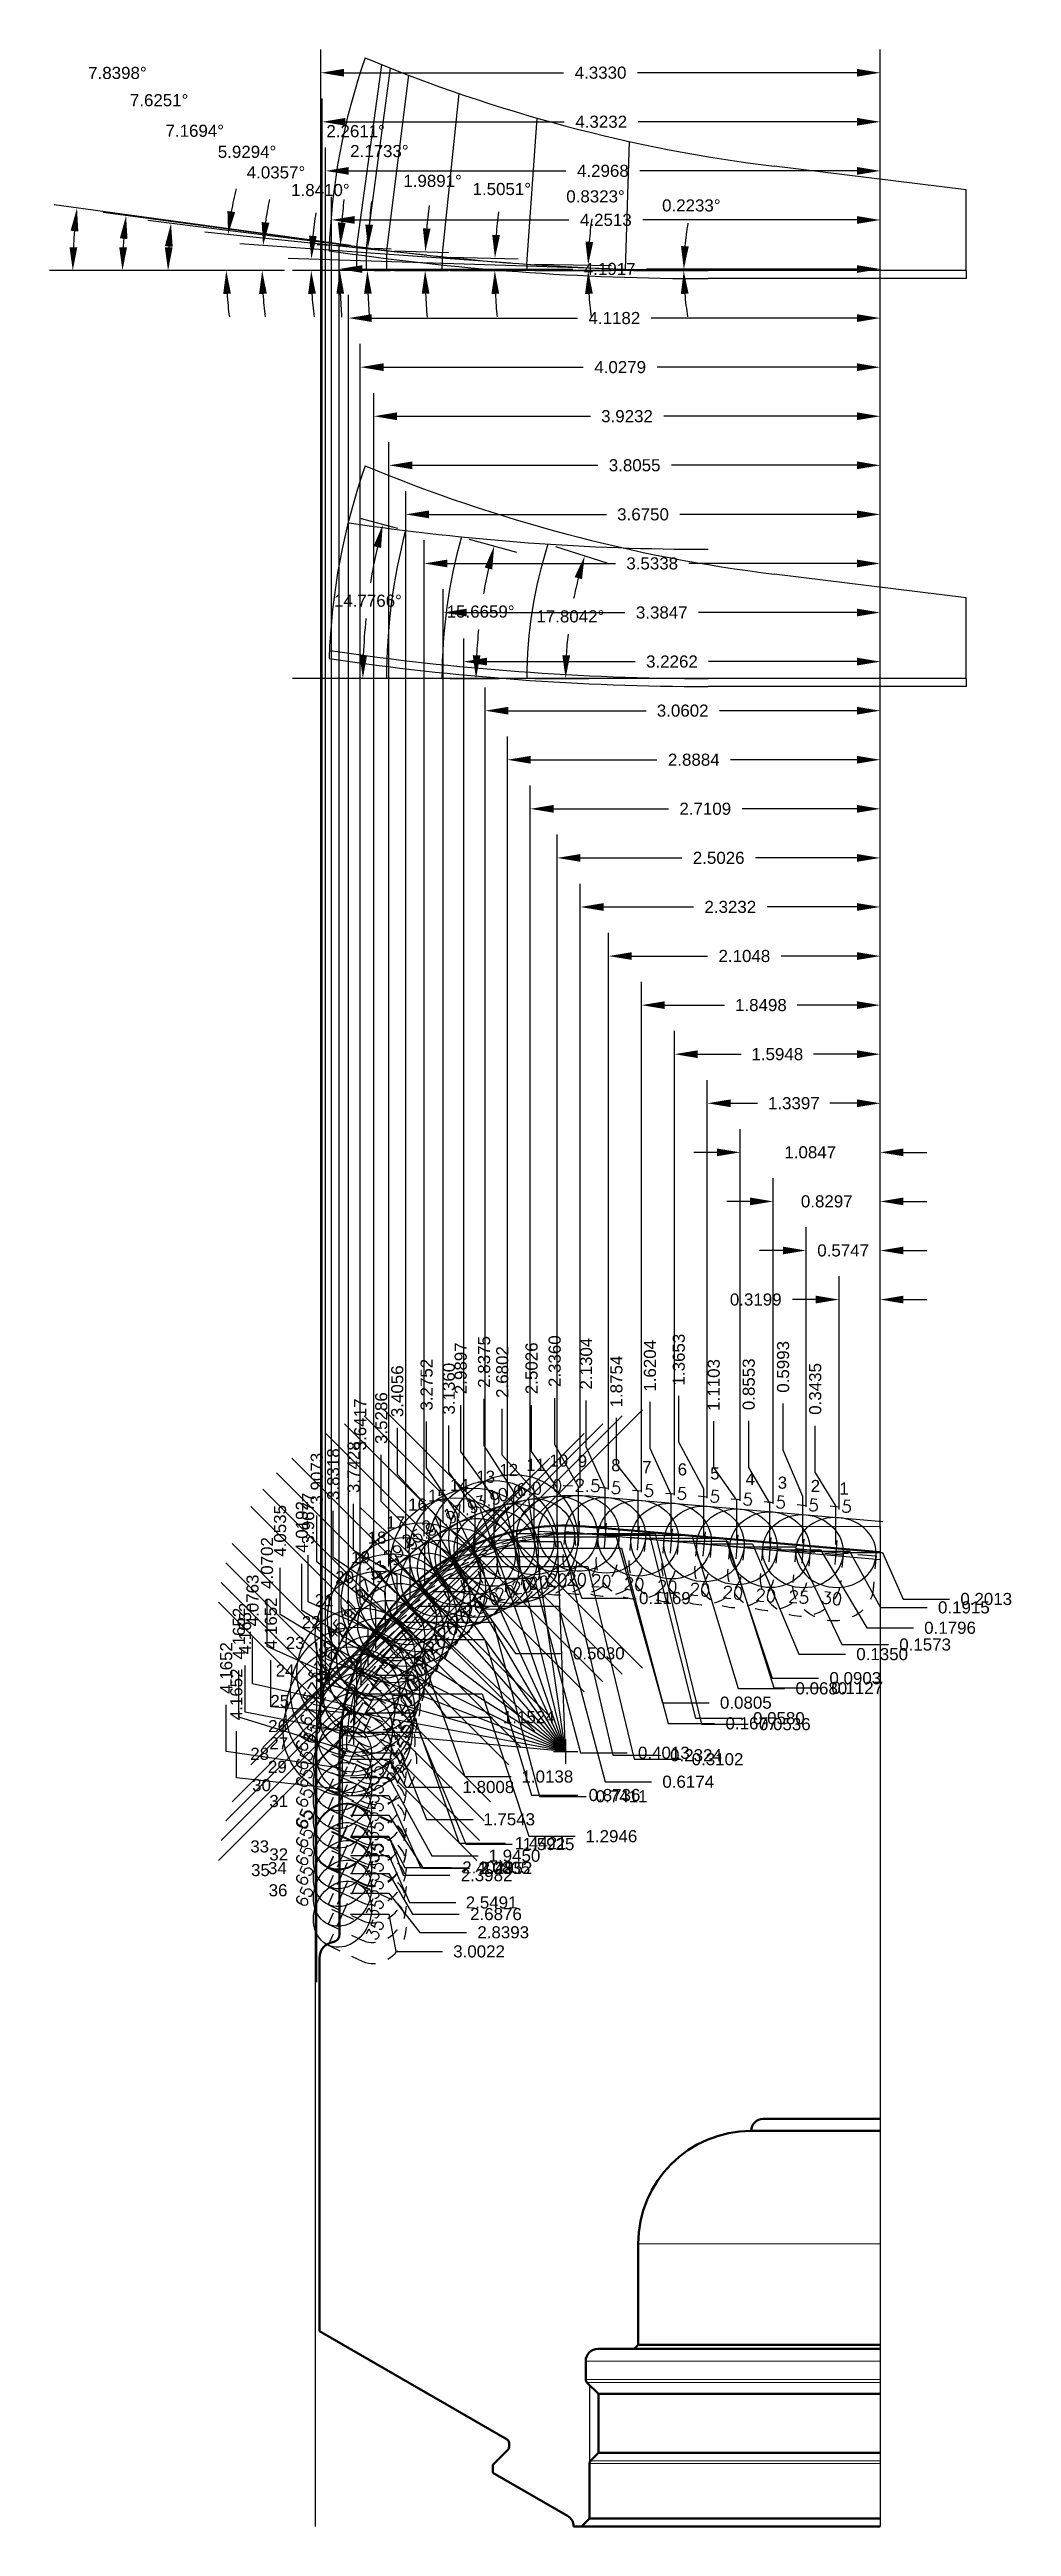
# Model space of a CAD drawing. Header units: inches. Extents: x 113.3 to 164.8, y -27 to 25.4.
# Drawn here: x 122.06 to 129.51, y -17.39 to 1.79 of the extents above; entities that cross this region are included whole.
import ezdxf
from ezdxf.enums import TextEntityAlignment as Align

# ---------------------------------------------------------------- set-up
doc = ezdxf.new("R2010")
doc.units = ezdxf.units.IN
doc.header["$MEASUREMENT"] = 0
doc.header["$PDMODE"] = 35
doc.linetypes.add('CENTER2', pattern=[1.125, 0.75, -0.125, 0.125, -0.125])
doc.linetypes.add('HIDDEN2', pattern=[0.1875, 0.125, -0.0625])
doc.layers.get('Defpoints').update_dxf_attribs({"color": 10})
for name, color, linetype, true_color in [('Blade_1', 30, 'Continuous', 0xff7f00), ('Blade_2', 7, 'Continuous', 0xcccc00), ('Blade_3', 7, 'Continuous', 0x00cc00), ('Blade_4', 7, 'Continuous', 0x00cccc), ('Blade_5', 7, 'Continuous', 0x0066cc)]:
    doc.layers.add(name, color=color, linetype=linetype, true_color=true_color)
doc.layers.add('CLine', color=5, linetype='CENTER2')
doc.layers.add('Dims', color=4, linetype='Continuous')
doc.styles.add('RomanS', font='romans')
doc.styles.get("Standard").update_dxf_attribs({"font": 'arial.ttf'})
doc.dimstyles.get("Standard").update_dxf_attribs({"dimtxt": 0.09375, "dimasz": 0.18, "dimexe": 0.18, "dimexo": 0.0625, "dimgap": 0.09, "dimtad": 0, "dimtih": 1, "dimtoh": 1, "dimdec": 4, "dimzin": 0, "dimdsep": 46, "dimtxsty": 'Standard', "dimcen": 0.09, "dimadec": 4, "dimazin": 0, "dimtfac": 1, "dimtdec": 4, "dimtofl": 0, "dimtmove": 0, "dimatfit": 3, "dimfxl": 1, "dimtolj": 1, "dimtzin": 0, "dimarcsym": 0})

msp = doc.modelspace()

# ---------------------------------------------------------------- texts
at = {"layer": 'Blade_1'}
for s, p in [('11', (125.74719, -9.2132)), ('7', (126.6451, -9.23178)), ('4', (127.44635, -9.32248)), ('1', (128.17261, -9.39654)), ('16', (124.83227, -9.52133)), ('21', (124.10904, -10.26206)), ('26', (123.74865, -11.23672)), ('31', (123.75749, -11.8169)), ('36', (123.75222, -12.50776))]:
    msp.add_text(s, height=0.09375, dxfattribs=at).set_placement(p)
at = {"layer": 'Blade_2'}
for s, p in [('10', (125.92624, -9.18049)), ('15', (124.98669, -9.4518)), ('20', (124.26815, -10.08318)), ('25', (123.76547, -11.04245)), ('30', (123.62448, -11.69357)), ('35', (123.61604, -12.35142))]:
    msp.add_text(s, height=0.09375, dxfattribs=at).set_placement(p)
at = {"layer": 'Blade_3'}
for s, p in [('9', (126.14573, -9.18434)), ('6', (126.91998, -9.2488)), ('14', (125.15612, -9.36906)), ('3', (127.69496, -9.35161)), ('19', (124.39137, -9.92925)), ('24', (123.80645, -10.80634)), ('29', (123.74695, -11.55202)), ('34', (123.74695, -12.33638))]:
    msp.add_text(s, height=0.09375, dxfattribs=at).set_placement(p)
at = {"layer": 'Blade_4'}
for s, p in [('8', (126.40524, -9.21617)), ('5', (127.17202, -9.27964)), ('13', (125.3602, -9.30556)), ('2', (127.95042, -9.37731)), ('18', (124.51844, -9.77724)), ('23', (123.88493, -10.59269)), ('28', (123.60988, -11.45133)), ('33', (123.60988, -12.16822))]:
    msp.add_text(s, height=0.09375, dxfattribs=at).set_placement(p)
at = {"layer": 'Blade_5'}
for s, p in [('12', (125.53925, -9.25361)), ('17', (124.66284, -9.65987)), ('22', (124.00877, -10.43235)), ('27', (123.75738, -11.36981)), ('32', (123.75738, -12.23008))]:
    msp.add_text(s, height=0.09375, dxfattribs=at).set_placement(p)

# ---------------------------------------------------------------- blocks, each defined once
blk = doc.blocks.new('*D45')
at = {"layer": 'Blade_1', "color": 0, "lineweight": -2, "transparency": 16777216}
for p, q in [((126.578, 0.091), (127.148, 0.089)), ((126.578, 0.081), (127.147, 0.081))]:
    blk.add_line(p, q, dxfattribs=at)
for start, end in [(170.3481, 175.0624), (184.7143, 189.4286)]:
    blk.add_arc((129.156, 0.081), 2.188, start, end, dxfattribs=at)
at = {"layer": 'Blade_1', "color": 0, "transparency": 16777216}
for points in [[(127.006, 0.268), (126.946, 0.271), (126.968, 0.09)], [(126.945, -0.1), (127.005, -0.098), (126.967, 0.081)]]:
    blk.add_solid(points, dxfattribs=at)
at = {"layer": 'Defpoints', "color": 0, "transparency": 16777216}
for p in [(126.515, 0.091), (126.515, 0.081), (126.967, 0.084), (129.156, 0.081)]:
    blk.add_point(p, dxfattribs=at)
at = {"layer": 'Blade_1', "color": 0, "transparency": 16777216, "insert": (127.026, 0.585), "char_height": 0.09375, "attachment_point": 5}
blk.add_mtext('\\A1;0.2233°', dxfattribs=at)
blk = doc.blocks.new('*D46')
at = {"layer": 'Blade_1', "color": 0, "lineweight": -2, "transparency": 16777216}
blk.add_line((126.39, 0.095), (123.903, 0.175), dxfattribs=at)
for start, end in [(170.6669, 174.413), (183.7461, 187.4921)]:
    blk.add_arc((126.835, 0.081), 2.754, start, end, dxfattribs=at)
at = {"layer": 'Blade_1', "color": 0, "transparency": 16777216}
for points in [[(124.125, 0.347), (124.065, 0.351), (124.083, 0.17)], [(124.058, -0.1), (124.118, -0.098), (124.082, 0.081)]]:
    blk.add_solid(points, dxfattribs=at)
at = {"layer": 'Defpoints', "color": 0, "transparency": 16777216}
for p in [(123.938, 0.081), (124.082, 0.111), (126.453, 0.093), (126.578, 0.089), (129.156, 0.081)]:
    blk.add_point(p, dxfattribs=at)
at = {"layer": 'Blade_1', "color": 0, "transparency": 16777216, "insert": (124.153, 0.704), "char_height": 0.09375, "attachment_point": 5}
blk.add_mtext('\\A1;1.8410°', dxfattribs=at)
blk = doc.blocks.new('*D49')
at = {"layer": 'Blade_1', "color": 0, "lineweight": -2, "transparency": 16777216}
for p, q in [((125.628, 0.139), (123.53, 0.287)), ((123.875, 0.081), (123.522, 0.081))]:
    blk.add_line(p, q, dxfattribs=at)
for start, end in [(168.4652, 172.2148), (183.7496, 187.4991)]:
    blk.add_arc((126.453, 0.081), 2.751, start, end, dxfattribs=at)
at = {"layer": 'Blade_1', "color": 0, "transparency": 16777216}
for points in [[(123.758, 0.451), (123.698, 0.457), (123.709, 0.275)], [(123.678, -0.1), (123.738, -0.098), (123.702, 0.081)]]:
    blk.add_solid(points, dxfattribs=at)
at = {"layer": 'Defpoints', "color": 0, "transparency": 16777216}
for p in [(123.703, 0.146), (123.938, 0.081), (125.69, 0.135), (125.815, 0.126), (129.156, 0.081)]:
    blk.add_point(p, dxfattribs=at)
at = {"layer": 'Blade_1', "color": 0, "transparency": 16777216, "insert": (123.809, 0.841), "char_height": 0.09375, "attachment_point": 5}
blk.add_mtext('\\A1;4.0357°', dxfattribs=at)
blk = doc.blocks.new('*D50')
at = {"layer": 'Blade_1', "color": 0, "lineweight": -2, "transparency": 16777216}
for p, q in [((125.815, 0.13), (126.407, 0.121)), ((125.815, 0.081), (126.407, 0.081))]:
    blk.add_line(p, q, dxfattribs=at)
for start, end in [(172.1235, 175.6456), (183.5221, 187.0443)]:
    blk.add_arc((129.156, 0.081), 2.929, start, end, dxfattribs=at)
at = {"layer": 'Blade_1', "color": 0, "transparency": 16777216}
for points in [[(126.266, 0.302), (126.206, 0.305), (126.227, 0.124)], [(126.203, -0.1), (126.263, -0.098), (126.227, 0.081)]]:
    blk.add_solid(points, dxfattribs=at)
at = {"layer": 'Defpoints', "color": 0, "transparency": 16777216}
for p in [(125.752, 0.081), (125.753, 0.131), (126.227, 0.095), (129.156, 0.081)]:
    blk.add_point(p, dxfattribs=at)
at = {"layer": 'Blade_1', "color": 0, "transparency": 16777216, "insert": (126.284, 0.655), "char_height": 0.09375, "attachment_point": 5}
blk.add_mtext('\\A1;0.8323°', dxfattribs=at)
blk = doc.blocks.new('*D53')
at = {"layer": 'Blade_1', "color": 0, "lineweight": -2, "transparency": 16777216}
for p, q in [((124.972, 0.201), (123.259, 0.379)), ((123.875, 0.081), (123.244, 0.081))]:
    blk.add_line(p, q, dxfattribs=at)
for start, end in [(166.4274, 170.249), (183.8216, 187.6432)]:
    blk.add_arc((126.123, 0.081), 2.699, start, end, dxfattribs=at)
at = {"layer": 'Blade_1', "color": 0, "transparency": 16777216}
for points in [[(123.493, 0.534), (123.433, 0.542), (123.438, 0.36)], [(123.4, -0.1), (123.46, -0.098), (123.424, 0.081)]]:
    blk.add_solid(points, dxfattribs=at)
at = {"layer": 'Defpoints', "color": 0, "transparency": 16777216}
for p in [(125.034, 0.194), (123.426, 0.174), (123.938, 0.081), (125.158, 0.181), (129.156, 0.081)]:
    blk.add_point(p, dxfattribs=at)
at = {"layer": 'Blade_1', "color": 0, "transparency": 16777216, "insert": (123.585, 1), "char_height": 0.09375, "attachment_point": 5}
blk.add_mtext('\\A1;5.9294°', dxfattribs=at)
blk = doc.blocks.new('*D54')
at = {"layer": 'Blade_1', "color": 0, "lineweight": -2, "transparency": 16777216}
for p, q in [((125.157, 0.081), (125.684, 0.081)), ((125.159, 0.186), (125.685, 0.172))]:
    blk.add_line(p, q, dxfattribs=at)
for start, end in [(172.8466, 175.6708), (182.8241, 185.6483)]:
    blk.add_arc((129.156, 0.081), 3.652, start, end, dxfattribs=at)
at = {"layer": 'Blade_1', "color": 0, "transparency": 16777216}
for points in [[(125.544, 0.355), (125.484, 0.358), (125.505, 0.177)], [(125.478, -0.1), (125.538, -0.098), (125.504, 0.081)]]:
    blk.add_solid(points, dxfattribs=at)
at = {"layer": 'Defpoints', "color": 0, "transparency": 16777216}
for p in [(125.095, 0.081), (125.096, 0.188), (125.504, 0.113), (129.156, 0.081)]:
    blk.add_point(p, dxfattribs=at)
at = {"layer": 'Blade_1', "color": 0, "transparency": 16777216, "insert": (125.558, 0.712), "char_height": 0.09375, "attachment_point": 5}
blk.add_mtext('\\A1;1.5051°', dxfattribs=at)
blk = doc.blocks.new('*D57')
at = {"layer": 'Blade_1', "color": 0, "lineweight": -2, "transparency": 16777216}
for p, q in [((124.73, 0.235), (125.146, 0.22)), ((124.727, 0.081), (125.144, 0.081))]:
    blk.add_line(p, q, dxfattribs=at)
for start, end in [(173.0899, 175.5504), (182.4605, 184.9209)]:
    blk.add_arc((129.156, 0.081), 4.192, start, end, dxfattribs=at)
at = {"layer": 'Blade_1', "color": 0, "transparency": 16777216}
for points in [[(125.006, 0.405), (124.947, 0.408), (124.966, 0.227)], [(124.938, -0.099), (124.998, -0.098), (124.964, 0.081)]]:
    blk.add_solid(points, dxfattribs=at)
at = {"layer": 'Defpoints', "color": 0, "transparency": 16777216}
for p in [(124.667, 0.237), (124.665, 0.081), (124.964, 0.13), (129.156, 0.081)]:
    blk.add_point(p, dxfattribs=at)
at = {"layer": 'Blade_1', "color": 0, "transparency": 16777216, "insert": (125.022, 0.775), "char_height": 0.09375, "attachment_point": 5}
blk.add_mtext('\\A1;1.9891°', dxfattribs=at)
blk = doc.blocks.new('*D58')
at = {"layer": 'Blade_1', "color": 0, "lineweight": -2, "transparency": 16777216}
for p, q in [((124.543, 0.253), (122.817, 0.47)), ((123.875, 0.081), (122.793, 0.081))]:
    blk.add_line(p, q, dxfattribs=at)
blk.add_arc((125.907, 0.081), 2.934, 176.3464, 176.4842, dxfattribs=at)
at = {"layer": 'Blade_1', "color": 0, "transparency": 16777216}
for points in [[(122.949, 0.271), (123.009, 0.265), (122.996, 0.447)], [(123.008, 0.26), (122.948, 0.262), (122.973, 0.081)]]:
    blk.add_solid(points, dxfattribs=at)
at = {"layer": 'Defpoints', "color": 0, "transparency": 16777216}
for p in [(122.975, 0.203), (124.605, 0.245), (124.729, 0.229), (123.938, 0.081), (129.156, 0.081)]:
    blk.add_point(p, dxfattribs=at)
at = {"layer": 'Blade_1', "color": 0, "transparency": 16777216, "insert": (123.18, 1.163), "char_height": 0.09375, "attachment_point": 5}
blk.add_mtext('\\A1;7.1694°', dxfattribs=at)
blk = doc.blocks.new('*D59')
at = {"layer": 'Blade_1', "color": 0, "lineweight": -2, "transparency": 16777216}
for p, q in [((124.386, 0.274), (122.47, 0.531)), ((123.875, 0.081), (122.44, 0.081))]:
    blk.add_line(p, q, dxfattribs=at)
blk.add_arc((125.827, 0.081), 3.207, 175.5911, 176.7838, dxfattribs=at)
at = {"layer": 'Blade_1', "color": 0, "transparency": 16777216}
for points in [[(122.6, 0.331), (122.659, 0.325), (122.648, 0.507)], [(122.655, 0.26), (122.595, 0.262), (122.62, 0.081)]]:
    blk.add_solid(points, dxfattribs=at)
at = {"layer": 'Defpoints', "color": 0, "transparency": 16777216}
for p in [(122.623, 0.223), (124.448, 0.266), (124.572, 0.249), (123.938, 0.081), (129.156, 0.081)]:
    blk.add_point(p, dxfattribs=at)
at = {"layer": 'Blade_1', "color": 0, "transparency": 16777216, "insert": (122.904, 1.4), "char_height": 0.09375, "attachment_point": 5}
blk.add_mtext('\\A1;7.6251°', dxfattribs=at)
blk = doc.blocks.new('*D60')
at = {"layer": 'Blade_1', "color": 0, "lineweight": -2, "transparency": 16777216}
for p, q in [((124.573, 0.255), (124.701, 0.25)), ((124.569, 0.081), (124.697, 0.081))]:
    blk.add_line(p, q, dxfattribs=at)
for start, end in [(173.3796, 175.6031), (182.2236, 184.4471)]:
    blk.add_arc((129.156, 0.081), 4.638, start, end, dxfattribs=at)
at = {"layer": 'Blade_1', "color": 0, "transparency": 16777216}
for points in [[(124.561, 0.435), (124.501, 0.438), (124.521, 0.257)], [(124.491, -0.099), (124.551, -0.098), (124.517, 0.081)]]:
    blk.add_solid(points, dxfattribs=at)
at = {"layer": 'Defpoints', "color": 0, "transparency": 16777216}
for p in [(124.51, 0.257), (124.507, 0.081), (124.518, 0.14), (129.156, 0.081)]:
    blk.add_point(p, dxfattribs=at)
at = {"layer": 'Blade_1', "color": 0, "transparency": 16777216, "insert": (124.61, 1.006), "char_height": 0.09375, "attachment_point": 5}
blk.add_mtext('\\A1;2.1733°', dxfattribs=at)
blk = doc.blocks.new('*D63')
at = {"layer": 'Blade_1', "color": 0, "lineweight": -2, "transparency": 16777216}
for p, q in [((124.312, 0.285), (122.09, 0.591)), ((123.875, 0.081), (122.055, 0.081))]:
    blk.add_line(p, q, dxfattribs=at)
blk.add_arc((125.79, 0.081), 3.555, 175.0619, 177.0983, dxfattribs=at)
at = {"layer": 'Blade_1', "color": 0, "transparency": 16777216}
for points in [[(122.218, 0.39), (122.278, 0.384), (122.268, 0.566)], [(122.27, 0.26), (122.21, 0.262), (122.235, 0.081)]]:
    blk.add_solid(points, dxfattribs=at)
at = {"layer": 'Defpoints', "color": 0, "transparency": 16777216}
for p in [(122.239, 0.243), (124.374, 0.276), (124.498, 0.259), (123.938, 0.081), (129.156, 0.081)]:
    blk.add_point(p, dxfattribs=at)
at = {"layer": 'Blade_1', "color": 0, "transparency": 16777216, "insert": (122.581, 1.611), "char_height": 0.09375, "attachment_point": 5}
blk.add_mtext('\\A1;7.8398°', dxfattribs=at)
blk = doc.blocks.new('*D64')
at = {"layer": 'Blade_1', "color": 0, "lineweight": -2, "transparency": 16777216}
for p, q in [((124.374, 0.27), (124.128, 0.28)), ((124.37, 0.081), (124.124, 0.081))]:
    blk.add_line(p, q, dxfattribs=at)
for start, end in [(173.4872, 175.6131), (182.1258, 184.2516)]:
    blk.add_arc((129.156, 0.081), 4.852, start, end, dxfattribs=at)
at = {"layer": 'Blade_1', "color": 0, "transparency": 16777216}
for points in [[(124.348, 0.45), (124.288, 0.454), (124.308, 0.273)], [(124.277, -0.099), (124.337, -0.098), (124.304, 0.081)]]:
    blk.add_solid(points, dxfattribs=at)
at = {"layer": 'Defpoints', "color": 0, "transparency": 16777216}
for p in [(124.436, 0.267), (124.304, 0.145), (124.433, 0.081), (129.156, 0.081)]:
    blk.add_point(p, dxfattribs=at)
at = {"layer": 'Blade_1', "color": 0, "transparency": 16777216, "insert": (124.426, 1.16), "char_height": 0.09375, "attachment_point": 5}
blk.add_mtext('\\A1;2.2611°', dxfattribs=at)
blk = doc.blocks.new('*D167')
at = {"color": 0, "lineweight": -2, "transparency": 16777216}
for p, q in [((125.975, -2.056), (126.372, -2.183)), ((125.815, -3.077), (126.232, -3.077))]:
    blk.add_line(p, q, dxfattribs=at)
for start, end in [(165.5189, 168.512), (173.6656, 176.6769)]:
    blk.add_arc((129.156, -3.077), 3.104, start, end, dxfattribs=at)
at = {"color": 0, "transparency": 16777216}
for points in [[(126.122, -2.293), (126.179, -2.309), (126.2, -2.128)], [(126.087, -2.898), (126.027, -2.897), (126.052, -3.077)]]:
    blk.add_solid(points, dxfattribs=at)
at = {"layer": 'Defpoints', "color": 0, "transparency": 16777216}
for p in [(125.915, -2.037), (126.118, -2.439), (125.752, -3.077), (129.156, -3.077)]:
    blk.add_point(p, dxfattribs=at)
at = {"color": 0, "transparency": 16777216, "insert": (126.089, -2.597), "char_height": 0.09375, "attachment_point": 5}
blk.add_mtext('\\A1;17.8042°', dxfattribs=at)
blk = doc.blocks.new('*D168')
at = {"color": 0, "lineweight": -2, "transparency": 16777216}
for p, q in [((125.306, -1.998), (125.673, -2.1)), ((125.157, -3.077), (125.538, -3.077))]:
    blk.add_line(p, q, dxfattribs=at)
for start, end in [(167.0502, 170.0615), (174.262, 177.2839)]:
    blk.add_arc((129.156, -3.077), 3.797, start, end, dxfattribs=at)
at = {"color": 0, "transparency": 16777216}
for points in [[(125.426, -2.219), (125.484, -2.234), (125.499, -2.052)], [(125.393, -2.898), (125.333, -2.897), (125.358, -3.077)]]:
    blk.add_solid(points, dxfattribs=at)
at = {"layer": 'Defpoints', "color": 0, "transparency": 16777216}
for p in [(125.246, -1.981), (125.421, -2.389), (125.095, -3.077), (129.156, -3.077)]:
    blk.add_point(p, dxfattribs=at)
at = {"color": 0, "transparency": 16777216, "insert": (125.394, -2.56), "char_height": 0.09375, "attachment_point": 5}
blk.add_mtext('\\A1;15.6659°', dxfattribs=at)
blk = doc.blocks.new('*D169')
at = {"color": 0, "lineweight": -2, "transparency": 16777216}
for p, q in [((124.753, -1.916), (124.462, -1.839)), ((124.602, -3.077), (124.302, -3.077))]:
    blk.add_line(p, q, dxfattribs=at)
for start, end in [(167.43, 170.9039), (174.3128, 177.7933)]:
    blk.add_arc((129.156, -3.077), 4.674, start, end, dxfattribs=at)
at = {"color": 0, "transparency": 16777216}
for points in [[(124.565, -2.053), (124.623, -2.067), (124.636, -1.885)], [(124.515, -2.898), (124.455, -2.897), (124.482, -3.077)]]:
    blk.add_solid(points, dxfattribs=at)
at = {"layer": 'Defpoints', "color": 0, "transparency": 16777216}
for p in [(124.813, -1.932), (124.551, -2.278), (124.665, -3.077), (129.156, -3.077)]:
    blk.add_point(p, dxfattribs=at)
at = {"color": 0, "transparency": 16777216, "insert": (124.521, -2.476), "char_height": 0.09375, "attachment_point": 5}
blk.add_mtext('\\A1;14.7766°', dxfattribs=at)
blk = doc.blocks.new('CMark')
at = {"layer": 'CLine'}
for p, q in [((-0.094, 0), (0.094, 0)), ((0, 0.094), (0, -0.094))]:
    blk.add_line(p, q, dxfattribs=at)
blk = doc.blocks.new('1613@20')
for p, q in [((-0.17, 0), (-0.312, 0)), ((0.171, 0), (0.312, 0))]:
    blk.add_line(p, q)
at = {"color": 8, "linetype": 'HIDDEN2', "ltscale": 0.5}
blk.add_line((-0.312, 0), (-0.312, -0.178), dxfattribs=at)
at = {"color": 8, "linetype": 'HIDDEN2', "ltscale": 0.5, "flags": 128}
blk.add_lwpolyline([(0.312, 0), (0.312, -0.178)], dxfattribs=at)
blk.add_ellipse((0, 0), major_axis=(-0.312, 0), ratio=0.939693, start_param=-3.141592653589793, end_param=3.141592653589793)
at = {"color": 8, "linetype": 'HIDDEN2', "ltscale": 0.5}
blk.add_ellipse((0, -0.178), major_axis=(-0.312, 0), ratio=0.939693, start_param=0, end_param=3.141593, dxfattribs=at)
blk.add_blockref('CMark', (0, 0))
at = {"style": 'RomanS'}
blk.add_text('20', height=0.094, dxfattribs=at).set_placement((0, -0.356), align=Align.MIDDLE_CENTER)
blk.add_attdef('ANG', text='', height=0.094, dxfattribs=at).set_placement((0, 0.298), align=Align.BOTTOM_CENTER)
blk = doc.blocks.new('1613@30')
for p, q in [((-0.17, 0), (-0.312, 0)), ((0.171, 0), (0.312, 0))]:
    blk.add_line(p, q)
at = {"color": 8, "linetype": 'HIDDEN2', "ltscale": 0.5}
blk.add_line((-0.312, 0), (-0.312, -0.26), dxfattribs=at)
at = {"color": 8, "linetype": 'HIDDEN2', "ltscale": 0.5, "flags": 128}
blk.add_lwpolyline([(0.312, 0), (0.312, -0.26)], dxfattribs=at)
at = {"extrusion": (0, 0, -1)}
blk.add_ellipse((0, 0), major_axis=(-0.312, 0), ratio=0.866025, start_param=-3.141592653589793, end_param=3.141592653589793, dxfattribs=at)
at = {"color": 8, "linetype": 'HIDDEN2', "ltscale": 0.5, "extrusion": (0, 0, -1)}
blk.add_ellipse((0, -0.26), major_axis=(-0.312, 0), ratio=0.866025, start_param=3.068877, end_param=6.355901, dxfattribs=at)
blk.add_blockref('CMark', (0, 0))
at = {"style": 'RomanS'}
blk.add_text('30', height=0.094, dxfattribs=at).set_placement((0, -0.356), align=Align.MIDDLE_CENTER)
blk.add_attdef('ANG', text='', height=0.094, dxfattribs=at).set_placement((0, 0.287), align=Align.BOTTOM_CENTER)
blk = doc.blocks.new('1613@25')
for p, q in [((-0.17, 0), (-0.312, 0)), ((0.171, 0), (0.312, 0))]:
    blk.add_line(p, q)
at = {"color": 8, "linetype": 'HIDDEN2', "ltscale": 0.5}
blk.add_line((-0.312, 0), (-0.312, -0.22), dxfattribs=at)
at = {"color": 8, "linetype": 'HIDDEN2', "ltscale": 0.5, "flags": 128}
blk.add_lwpolyline([(0.312, 0), (0.312, -0.22)], dxfattribs=at)
blk.add_ellipse((0, 0), major_axis=(-0.312, 0), ratio=0.906308, start_param=-3.141592653589793, end_param=3.141592653589793)
at = {"color": 8, "linetype": 'HIDDEN2', "ltscale": 0.5}
blk.add_ellipse((0, -0.22), major_axis=(-0.312, 0), ratio=0.906308, start_param=0, end_param=3.141593, dxfattribs=at)
blk.add_blockref('CMark', (0, 0))
at = {"style": 'RomanS'}
blk.add_text('25', height=0.094, dxfattribs=at).set_placement((0, -0.356), align=Align.MIDDLE_CENTER)
blk.add_attdef('ANG', text='', height=0.094, dxfattribs=at).set_placement((0, 0.287), align=Align.BOTTOM_CENTER)
blk = doc.blocks.new('*D218')
at = {"layer": 'Blade_1', "color": 0, "lineweight": -2, "transparency": 16777216}
for p, q in [((127.986, -9.224), (127.986, -8.864)), ((128.146, -9.485), (127.986, -9.224)), ((128.146, -9.783), (128.146, -9.485))]:
    blk.add_line(p, q, dxfattribs=at)
at = {"layer": 'Defpoints', "color": 0, "transparency": 16777216}
for p in [(127.986, -8.864), (128.489, -9.644), (128.146, -9.845)]:
    blk.add_point(p, dxfattribs=at)
at = {"layer": 'Blade_1', "color": 0, "transparency": 16777216, "insert": (127.986, -8.579), "char_height": 0.0938, "attachment_point": 5, "rotation": 90}
blk.add_mtext('\\A1;0.3435', dxfattribs=at)
blk = doc.blocks.new('*D219')
at = {"layer": 'Blade_1', "color": 0, "lineweight": -2, "transparency": 16777216}
for p, q in [((127.2, -9.188), (127.2, -8.828)), ((127.379, -9.441), (127.2, -9.188)), ((127.379, -9.739), (127.379, -9.441))]:
    blk.add_line(p, q, dxfattribs=at)
at = {"layer": 'Defpoints', "color": 0, "transparency": 16777216}
for p in [(127.2, -8.828), (128.489, -9.644), (127.379, -9.801)]:
    blk.add_point(p, dxfattribs=at)
at = {"layer": 'Blade_1', "color": 0, "transparency": 16777216, "insert": (127.2, -8.548), "char_height": 0.0938, "attachment_point": 5, "rotation": 90}
blk.add_mtext('\\A1;1.1103', dxfattribs=at)
blk = doc.blocks.new('*D220')
at = {"layer": 'Blade_1', "color": 0, "lineweight": -2, "transparency": 16777216}
for p, q in [((126.446, -9.162), (126.446, -8.802)), ((126.614, -9.374), (126.446, -9.162)), ((126.614, -9.672), (126.614, -9.374))]:
    blk.add_line(p, q, dxfattribs=at)
at = {"layer": 'Defpoints', "color": 0, "transparency": 16777216}
for p in [(126.446, -8.802), (126.614, -9.734), (128.489, -9.644)]:
    blk.add_point(p, dxfattribs=at)
at = {"layer": 'Blade_1', "color": 0, "transparency": 16777216, "insert": (126.446, -8.522), "char_height": 0.0938, "attachment_point": 5, "rotation": 90}
blk.add_mtext('\\A1;1.8754', dxfattribs=at)
blk = doc.blocks.new('*D221')
at = {"layer": 'Blade_1', "color": 0, "lineweight": -2, "transparency": 16777216}
for p, q in [((128.208, -9.845), (128.506, -9.845)), ((128.506, -9.845), (128.666, -10.206)), ((128.666, -10.206), (129.026, -10.206))]:
    blk.add_line(p, q, dxfattribs=at)
at = {"layer": 'Defpoints', "color": 0, "transparency": 16777216}
for p in [(128.489, -9.644), (128.146, -9.845), (129.026, -10.206)]:
    blk.add_point(p, dxfattribs=at)
at = {"layer": 'Blade_1', "color": 0, "transparency": 16777216, "insert": (129.31, -10.206), "char_height": 0.0938, "attachment_point": 5}
blk.add_mtext('\\A1;0.2013', dxfattribs=at)
blk = doc.blocks.new('*D222')
at = {"layer": 'Blade_1', "color": 0, "lineweight": -2, "transparency": 16777216}
for p, q in [((127.442, -9.801), (127.833, -9.801)), ((127.833, -9.801), (128.193, -10.559)), ((128.193, -10.559), (128.553, -10.559))]:
    blk.add_line(p, q, dxfattribs=at)
at = {"layer": 'Defpoints', "color": 0, "transparency": 16777216}
for p in [(128.489, -9.644), (127.379, -9.801), (128.553, -10.559)]:
    blk.add_point(p, dxfattribs=at)
at = {"layer": 'Blade_1', "color": 0, "transparency": 16777216, "insert": (128.837, -10.559), "char_height": 0.0938, "attachment_point": 5}
blk.add_mtext('\\A1;0.1573', dxfattribs=at)
blk = doc.blocks.new('*D223')
at = {"layer": 'Blade_1', "color": 0, "lineweight": -2, "transparency": 16777216}
for p, q in [((126.677, -9.734), (127.292, -9.734)), ((127.292, -9.734), (127.652, -10.819)), ((127.652, -10.819), (128.012, -10.819))]:
    blk.add_line(p, q, dxfattribs=at)
at = {"layer": 'Defpoints', "color": 0, "transparency": 16777216}
for p in [(126.614, -9.734), (128.489, -9.644), (128.012, -10.819)]:
    blk.add_point(p, dxfattribs=at)
at = {"layer": 'Blade_1', "color": 0, "transparency": 16777216, "insert": (128.296, -10.819), "char_height": 0.0938, "attachment_point": 5}
blk.add_mtext('\\A1;0.0903', dxfattribs=at)
blk = doc.blocks.new('*D226')
at = {"layer": 'Blade_1', "color": 0, "lineweight": -2, "transparency": 16777216}
for p, q in [((125.562, -9.093), (125.562, -8.733)), ((125.809, -9.365), (125.562, -9.093)), ((125.809, -9.662), (125.809, -9.365))]:
    blk.add_line(p, q, dxfattribs=at)
at = {"layer": 'Defpoints', "color": 0, "transparency": 16777216}
for p in [(125.562, -8.733), (125.809, -9.725), (128.489, -9.644)]:
    blk.add_point(p, dxfattribs=at)
at = {"layer": 'Blade_1', "color": 0, "transparency": 16777216, "insert": (125.562, -8.448), "char_height": 0.0938, "attachment_point": 5, "rotation": 90}
blk.add_mtext('\\A1;2.6802', dxfattribs=at)
blk = doc.blocks.new('*D227')
at = {"layer": 'Blade_1', "color": 0, "lineweight": -2, "transparency": 16777216}
for p, q in [((125.872, -9.725), (126.443, -9.725)), ((126.443, -9.725), (126.803, -11.009)), ((126.803, -11.009), (127.163, -11.009))]:
    blk.add_line(p, q, dxfattribs=at)
at = {"layer": 'Defpoints', "color": 0, "transparency": 16777216}
for p in [(125.809, -9.725), (128.489, -9.644), (127.163, -11.009)]:
    blk.add_point(p, dxfattribs=at)
at = {"layer": 'Blade_1', "color": 0, "transparency": 16777216, "insert": (127.448, -11.009), "char_height": 0.0938, "attachment_point": 5}
blk.add_mtext('\\A1;0.0805', dxfattribs=at)
blk = doc.blocks.new('*D228')
at = {"layer": 'Blade_1', "color": 0, "lineweight": -2, "transparency": 16777216}
for p, q in [((124.749, -9.241), (124.749, -8.881)), ((125.084, -9.601), (124.749, -9.241)), ((125.084, -9.983), (125.084, -9.601))]:
    blk.add_line(p, q, dxfattribs=at)
at = {"layer": 'Defpoints', "color": 0, "transparency": 16777216}
for p in [(124.749, -8.881), (128.489, -9.644), (125.084, -10.045)]:
    blk.add_point(p, dxfattribs=at)
at = {"layer": 'Blade_1', "color": 0, "transparency": 16777216, "insert": (124.749, -8.597), "char_height": 0.0938, "attachment_point": 5, "rotation": 90}
blk.add_mtext('\\A1;3.4056', dxfattribs=at)
blk = doc.blocks.new('*D229')
at = {"layer": 'Blade_1', "color": 0, "lineweight": -2, "transparency": 16777216}
for p, q in [((125.146, -10.045), (125.808, -10.045)), ((125.808, -10.045), (126.168, -11.397)), ((126.168, -11.397), (126.528, -11.397))]:
    blk.add_line(p, q, dxfattribs=at)
at = {"layer": 'Defpoints', "color": 0, "transparency": 16777216}
for p in [(128.489, -9.644), (125.084, -10.045), (126.528, -11.397)]:
    blk.add_point(p, dxfattribs=at)
at = {"layer": 'Blade_1', "color": 0, "transparency": 16777216, "insert": (126.813, -11.397), "char_height": 0.0938, "attachment_point": 5}
blk.add_mtext('\\A1;0.4013', dxfattribs=at)
blk = doc.blocks.new('*D232')
at = {"layer": 'Blade_1', "color": 0, "lineweight": -2, "transparency": 16777216}
for p, q in [((124.125, -9.919), (124.125, -9.559)), ((124.582, -10.279), (124.125, -9.919)), ((124.582, -10.595), (124.582, -10.279))]:
    blk.add_line(p, q, dxfattribs=at)
at = {"layer": 'Defpoints', "color": 0, "transparency": 16777216}
for p in [(124.125, -9.559), (128.489, -9.644), (124.582, -10.658)]:
    blk.add_point(p, dxfattribs=at)
at = {"layer": 'Blade_1', "color": 0, "transparency": 16777216, "insert": (124.125, -9.274), "char_height": 0.0938, "attachment_point": 5, "rotation": 90}
blk.add_mtext('\\A1;3.9073', dxfattribs=at)
blk = doc.blocks.new('*D233')
at = {"layer": 'Blade_1', "color": 0, "lineweight": -2, "transparency": 16777216}
for p, q in [((124.645, -10.658), (124.942, -10.658)), ((124.942, -10.658), (125.271, -11.581)), ((125.271, -11.581), (125.631, -11.581))]:
    blk.add_line(p, q, dxfattribs=at)
at = {"layer": 'Defpoints', "color": 0, "transparency": 16777216}
for p in [(128.489, -9.644), (124.582, -10.658), (125.631, -11.581)]:
    blk.add_point(p, dxfattribs=at)
at = {"layer": 'Blade_1', "color": 0, "transparency": 16777216, "insert": (125.911, -11.581), "char_height": 0.0938, "attachment_point": 5}
blk.add_mtext('\\A1;1.0138', dxfattribs=at)
blk = doc.blocks.new('*D236')
at = {"layer": 'Blade_1', "color": 0, "lineweight": -2, "transparency": 16777216}
for p, q in [((123.628, -10.863), (123.628, -10.503)), ((124.413, -11.038), (123.628, -10.863)), ((124.413, -11.336), (124.413, -11.038))]:
    blk.add_line(p, q, dxfattribs=at)
at = {"layer": 'Defpoints', "color": 0, "transparency": 16777216}
for p in [(128.489, -9.644), (123.628, -10.503), (124.413, -11.398)]:
    blk.add_point(p, dxfattribs=at)
at = {"layer": 'Blade_1', "color": 0, "transparency": 16777216, "insert": (123.628, -10.217), "char_height": 0.0938, "attachment_point": 5, "rotation": 90}
blk.add_mtext('\\A1;4.0763', dxfattribs=at)
blk = doc.blocks.new('*D237')
at = {"layer": 'Blade_1', "color": 0, "lineweight": -2, "transparency": 16777216}
for p, q in [((124.476, -11.398), (124.773, -11.398)), ((124.773, -11.398), (124.975, -11.912)), ((124.975, -11.912), (125.335, -11.912))]:
    blk.add_line(p, q, dxfattribs=at)
at = {"layer": 'Defpoints', "color": 0, "transparency": 16777216}
for p in [(128.489, -9.644), (124.413, -11.398), (125.335, -11.912)]:
    blk.add_point(p, dxfattribs=at)
at = {"layer": 'Blade_1', "color": 0, "transparency": 16777216, "insert": (125.615, -11.912), "char_height": 0.0938, "attachment_point": 5}
blk.add_mtext('\\A1;1.7543', dxfattribs=at)
blk = doc.blocks.new('1313@35')
for p, q in [((-0.17, 0), (-0.265, 0)), ((0.171, 0), (0.264, 0))]:
    blk.add_line(p, q)
at = {"color": 8, "linetype": 'HIDDEN2', "ltscale": 0.5}
blk.add_line((-0.265, 0), (-0.265, -0.298), dxfattribs=at)
at = {"color": 8, "linetype": 'HIDDEN2', "ltscale": 0.5, "flags": 128}
blk.add_lwpolyline([(0.264, 0), (0.264, -0.298)], dxfattribs=at)
blk.add_ellipse((0, 0), major_axis=(0.264, 0), ratio=0.819152)
at = {"color": 8, "linetype": 'HIDDEN2', "ltscale": 0.5}
blk.add_ellipse((0, -0.298), major_axis=(0.264, 0), ratio=0.819152, start_param=3.141593, end_param=6.283185, dxfattribs=at)
blk.add_blockref('CMark', (0, 0))
at = {"style": 'RomanS'}
blk.add_text('35', height=0.094, dxfattribs=at).set_placement((0, -0.279), align=Align.MIDDLE_CENTER)
blk.add_attdef('ANG', text='', height=0.094, dxfattribs=at).set_placement((0, 0.251), align=Align.BOTTOM_CENTER)
blk = doc.blocks.new('*D240')
at = {"layer": 'Blade_1', "color": 0, "lineweight": -2, "transparency": 16777216}
for p, q in [((123.502, -11.59), (123.502, -11.23)), ((124.324, -11.682), (123.502, -11.59)), ((124.324, -11.98), (124.324, -11.682))]:
    blk.add_line(p, q, dxfattribs=at)
at = {"layer": 'Defpoints', "color": 0, "transparency": 16777216}
for p in [(128.489, -9.644), (123.502, -11.23), (124.324, -12.042)]:
    blk.add_point(p, dxfattribs=at)
at = {"layer": 'Blade_1', "color": 0, "transparency": 16777216, "insert": (123.502, -10.944), "char_height": 0.0938, "attachment_point": 5, "rotation": 90}
blk.add_mtext('\\A1;4.1652', dxfattribs=at)
blk = doc.blocks.new('*D241')
at = {"layer": 'Blade_1', "color": 0, "lineweight": -2, "transparency": 16777216}
for p, q in [((124.387, -12.042), (124.684, -12.042)), ((124.684, -12.042), (124.795, -12.345)), ((124.795, -12.345), (125.155, -12.345))]:
    blk.add_line(p, q, dxfattribs=at)
at = {"layer": 'Defpoints', "color": 0, "transparency": 16777216}
for p in [(128.489, -9.644), (124.324, -12.042), (125.155, -12.345)]:
    blk.add_point(p, dxfattribs=at)
at = {"layer": 'Blade_1', "color": 0, "transparency": 16777216, "insert": (125.44, -12.345), "char_height": 0.0938, "attachment_point": 5}
blk.add_mtext('\\A1;2.3982', dxfattribs=at)
blk = doc.blocks.new('*D244')
at = {"layer": 'Blade_1', "color": 0, "lineweight": -2, "transparency": 16777216}
for p, q in [((124.387, -12.646), (124.684, -12.646)), ((124.684, -12.646), (124.738, -12.935)), ((124.738, -12.935), (125.098, -12.935))]:
    blk.add_line(p, q, dxfattribs=at)
at = {"layer": 'Defpoints', "color": 0, "transparency": 16777216}
for p in [(128.489, -9.644), (124.324, -12.646), (125.098, -12.935)]:
    blk.add_point(p, dxfattribs=at)
at = {"layer": 'Blade_1', "color": 0, "transparency": 16777216, "insert": (125.382, -12.935), "char_height": 0.0938, "attachment_point": 5}
blk.add_mtext('\\A1;3.0022', dxfattribs=at)
blk = doc.blocks.new('*D245')
at = {"layer": 'Blade_2', "color": 0, "lineweight": -2, "transparency": 16777216}
for p, q in [((125.789, -9.064), (125.789, -8.704)), ((125.987, -9.342), (125.789, -9.064)), ((125.987, -9.64), (125.987, -9.342))]:
    blk.add_line(p, q, dxfattribs=at)
at = {"layer": 'Defpoints', "color": 0, "transparency": 16777216}
for p in [(125.789, -8.704), (125.987, -9.702), (128.489, -9.644)]:
    blk.add_point(p, dxfattribs=at)
at = {"layer": 'Blade_2', "color": 0, "transparency": 16777216, "insert": (125.789, -8.419), "char_height": 0.0938, "attachment_point": 5, "rotation": 90}
blk.add_mtext('\\A1;2.5026', dxfattribs=at)
blk = doc.blocks.new('*D246')
at = {"layer": 'Blade_2', "color": 0, "lineweight": -2, "transparency": 16777216}
for p, q in [((126.049, -9.702), (126.699, -9.702)), ((126.699, -9.702), (127.059, -11.129)), ((127.059, -11.129), (127.419, -11.129))]:
    blk.add_line(p, q, dxfattribs=at)
at = {"layer": 'Defpoints', "color": 0, "transparency": 16777216}
for p in [(125.987, -9.702), (128.489, -9.644), (127.419, -11.129)]:
    blk.add_point(p, dxfattribs=at)
at = {"layer": 'Blade_2', "color": 0, "transparency": 16777216, "insert": (127.704, -11.129), "char_height": 0.0938, "attachment_point": 5}
blk.add_mtext('\\A1;0.0580', dxfattribs=at)
blk = doc.blocks.new('*D248')
at = {"layer": 'Defpoints', "color": 0, "transparency": 16777216}
for p in [(128.17, -7.887), (128.17, -9.576), (128.489, -9.721)]:
    blk.add_point(p, dxfattribs=at)
at = {"layer": 'Dims', "color": 0, "lineweight": -2, "transparency": 16777216}
for p, q in [((128.17, -9.513), (128.17, -7.707)), ((128.489, -9.659), (128.489, -7.707)), ((127.99, -7.887), (127.81, -7.887)), ((128.669, -7.887), (128.849, -7.887))]:
    blk.add_line(p, q, dxfattribs=at)
at = {"layer": 'Dims', "color": 0, "transparency": 16777216}
for points in [[(127.99, -7.857), (127.99, -7.917), (128.17, -7.887)], [(128.669, -7.857), (128.669, -7.917), (128.489, -7.887)]]:
    blk.add_solid(points, dxfattribs=at)
at = {"layer": 'Dims', "color": 0, "transparency": 16777216, "insert": (127.525, -7.887), "char_height": 0.0938, "attachment_point": 5}
blk.add_mtext('\\A1;0.3199', dxfattribs=at)
blk = doc.blocks.new('*D249')
at = {"layer": 'Defpoints', "color": 0, "transparency": 16777216}
for p in [(127.915, -7.507), (127.915, -9.553), (128.489, -9.721)]:
    blk.add_point(p, dxfattribs=at)
at = {"layer": 'Dims', "color": 0, "lineweight": -2, "transparency": 16777216}
for p, q in [((127.915, -9.491), (127.915, -7.327)), ((128.489, -9.659), (128.489, -7.327)), ((127.735, -7.507), (127.555, -7.507)), ((128.669, -7.507), (128.849, -7.507))]:
    blk.add_line(p, q, dxfattribs=at)
at = {"layer": 'Dims', "color": 0, "transparency": 16777216}
for points in [[(127.735, -7.477), (127.735, -7.537), (127.915, -7.507)], [(128.669, -7.477), (128.669, -7.537), (128.489, -7.507)]]:
    blk.add_solid(points, dxfattribs=at)
at = {"layer": 'Dims', "color": 0, "transparency": 16777216, "insert": (128.202, -7.507), "char_height": 0.0938, "attachment_point": 5}
blk.add_mtext('\\A1;0.5747', dxfattribs=at)
blk = doc.blocks.new('*D250')
at = {"layer": 'Defpoints', "color": 0, "transparency": 16777216}
for p in [(127.66, -7.127), (127.66, -9.531), (128.489, -9.721)]:
    blk.add_point(p, dxfattribs=at)
at = {"layer": 'Dims', "color": 0, "lineweight": -2, "transparency": 16777216}
for p, q in [((127.66, -9.469), (127.66, -6.947)), ((128.489, -9.659), (128.489, -6.947)), ((127.48, -7.127), (127.3, -7.127)), ((128.669, -7.127), (128.849, -7.127))]:
    blk.add_line(p, q, dxfattribs=at)
at = {"layer": 'Dims', "color": 0, "transparency": 16777216}
for points in [[(127.48, -7.097), (127.48, -7.157), (127.66, -7.127)], [(128.669, -7.097), (128.669, -7.157), (128.489, -7.127)]]:
    blk.add_solid(points, dxfattribs=at)
at = {"layer": 'Dims', "color": 0, "transparency": 16777216, "insert": (128.075, -7.127), "char_height": 0.0938, "attachment_point": 5}
blk.add_mtext('\\A1;0.8297', dxfattribs=at)
blk = doc.blocks.new('*D251')
at = {"layer": 'Defpoints', "color": 0, "transparency": 16777216}
for p in [(127.405, -6.747), (127.405, -9.509), (128.489, -9.721)]:
    blk.add_point(p, dxfattribs=at)
at = {"layer": 'Dims', "color": 0, "lineweight": -2, "transparency": 16777216}
for p, q in [((127.405, -9.446), (127.405, -6.567)), ((128.489, -9.659), (128.489, -6.567)), ((127.225, -6.747), (127.045, -6.747)), ((128.669, -6.747), (128.849, -6.747))]:
    blk.add_line(p, q, dxfattribs=at)
at = {"layer": 'Dims', "color": 0, "transparency": 16777216}
for points in [[(127.225, -6.717), (127.225, -6.777), (127.405, -6.747)], [(128.669, -6.717), (128.669, -6.777), (128.489, -6.747)]]:
    blk.add_solid(points, dxfattribs=at)
at = {"layer": 'Dims', "color": 0, "transparency": 16777216, "insert": (127.947, -6.747), "char_height": 0.0938, "attachment_point": 5}
blk.add_mtext('\\A1;1.0847', dxfattribs=at)
blk = doc.blocks.new('*D252')
at = {"layer": 'Defpoints', "color": 0, "transparency": 16777216}
for p in [(127.15, -6.367), (127.15, -9.487), (128.489, -9.721)]:
    blk.add_point(p, dxfattribs=at)
at = {"layer": 'Dims', "color": 0, "lineweight": -2, "transparency": 16777216}
for p, q in [((127.15, -9.424), (127.15, -6.187)), ((128.489, -9.659), (128.489, -6.187)), ((127.33, -6.367), (127.539, -6.367)), ((128.309, -6.367), (128.1, -6.367))]:
    blk.add_line(p, q, dxfattribs=at)
at = {"layer": 'Dims', "color": 0, "transparency": 16777216}
for points in [[(127.33, -6.337), (127.33, -6.397), (127.15, -6.367)], [(128.309, -6.337), (128.309, -6.397), (128.489, -6.367)]]:
    blk.add_solid(points, dxfattribs=at)
at = {"layer": 'Dims', "color": 0, "transparency": 16777216, "insert": (127.82, -6.367), "char_height": 0.0938, "attachment_point": 5}
blk.add_mtext('\\A1;1.3397', dxfattribs=at)
blk = doc.blocks.new('*D253')
at = {"layer": 'Defpoints', "color": 0, "transparency": 16777216}
for p in [(126.895, -5.987), (126.895, -9.464), (128.489, -9.721)]:
    blk.add_point(p, dxfattribs=at)
at = {"layer": 'Dims', "color": 0, "lineweight": -2, "transparency": 16777216}
for p, q in [((126.895, -9.402), (126.895, -5.807)), ((128.489, -9.659), (128.489, -5.807)), ((127.075, -5.987), (127.412, -5.987)), ((128.309, -5.987), (127.972, -5.987))]:
    blk.add_line(p, q, dxfattribs=at)
at = {"layer": 'Dims', "color": 0, "transparency": 16777216}
for points in [[(127.075, -5.957), (127.075, -6.017), (126.895, -5.987)], [(128.309, -5.957), (128.309, -6.017), (128.489, -5.987)]]:
    blk.add_solid(points, dxfattribs=at)
at = {"layer": 'Dims', "color": 0, "transparency": 16777216, "insert": (127.692, -5.987), "char_height": 0.0938, "attachment_point": 5}
blk.add_mtext('\\A1;1.5948', dxfattribs=at)
blk = doc.blocks.new('*D254')
at = {"layer": 'Defpoints', "color": 0, "transparency": 16777216}
for p in [(126.64, -5.607), (126.64, -9.442), (128.489, -9.721)]:
    blk.add_point(p, dxfattribs=at)
at = {"layer": 'Dims', "color": 0, "lineweight": -2, "transparency": 16777216}
for p, q in [((126.64, -9.379), (126.64, -5.427)), ((128.489, -9.659), (128.489, -5.427)), ((126.82, -5.607), (127.284, -5.607)), ((128.309, -5.607), (127.845, -5.607))]:
    blk.add_line(p, q, dxfattribs=at)
at = {"layer": 'Dims', "color": 0, "transparency": 16777216}
for points in [[(126.82, -5.577), (126.82, -5.637), (126.64, -5.607)], [(128.309, -5.577), (128.309, -5.637), (128.489, -5.607)]]:
    blk.add_solid(points, dxfattribs=at)
at = {"layer": 'Dims', "color": 0, "transparency": 16777216, "insert": (127.565, -5.607), "char_height": 0.0938, "attachment_point": 5}
blk.add_mtext('\\A1;1.8498', dxfattribs=at)
blk = doc.blocks.new('*D255')
at = {"layer": 'Defpoints', "color": 0, "transparency": 16777216}
for p in [(126.385, -5.227), (126.385, -9.42), (128.489, -9.721)]:
    blk.add_point(p, dxfattribs=at)
at = {"layer": 'Dims', "color": 0, "lineweight": -2, "transparency": 16777216}
for p, q in [((126.385, -9.357), (126.385, -5.047)), ((128.489, -9.659), (128.489, -5.047)), ((126.565, -5.227), (127.152, -5.227)), ((128.309, -5.227), (127.723, -5.227))]:
    blk.add_line(p, q, dxfattribs=at)
at = {"layer": 'Dims', "color": 0, "transparency": 16777216}
for points in [[(126.565, -5.197), (126.565, -5.257), (126.385, -5.227)], [(128.309, -5.197), (128.309, -5.257), (128.489, -5.227)]]:
    blk.add_solid(points, dxfattribs=at)
at = {"layer": 'Dims', "color": 0, "transparency": 16777216, "insert": (127.437, -5.227), "char_height": 0.0938, "attachment_point": 5}
blk.add_mtext('\\A1;2.1048', dxfattribs=at)
blk = doc.blocks.new('*D256')
at = {"layer": 'Defpoints', "color": 0, "transparency": 16777216}
for p in [(126.166, -4.847), (126.166, -9.404), (128.489, -9.721)]:
    blk.add_point(p, dxfattribs=at)
at = {"layer": 'Dims', "color": 0, "lineweight": -2, "transparency": 16777216}
for p, q in [((126.166, -9.342), (126.166, -4.667)), ((128.489, -9.659), (128.489, -4.667)), ((126.346, -4.847), (127.043, -4.847)), ((128.309, -4.847), (127.613, -4.847))]:
    blk.add_line(p, q, dxfattribs=at)
at = {"layer": 'Dims', "color": 0, "transparency": 16777216}
for points in [[(126.346, -4.817), (126.346, -4.877), (126.166, -4.847)], [(128.309, -4.817), (128.309, -4.877), (128.489, -4.847)]]:
    blk.add_solid(points, dxfattribs=at)
at = {"layer": 'Dims', "color": 0, "transparency": 16777216, "insert": (127.328, -4.847), "char_height": 0.0938, "attachment_point": 5}
blk.add_mtext('\\A1;2.3232', dxfattribs=at)
blk = doc.blocks.new('*D257')
at = {"layer": 'Defpoints', "color": 0, "transparency": 16777216}
for p in [(125.987, -4.467), (125.987, -9.408), (128.489, -9.721)]:
    blk.add_point(p, dxfattribs=at)
at = {"layer": 'Dims', "color": 0, "lineweight": -2, "transparency": 16777216}
for p, q in [((125.987, -9.346), (125.987, -4.287)), ((128.489, -9.659), (128.489, -4.287)), ((126.167, -4.467), (126.953, -4.467)), ((128.309, -4.467), (127.524, -4.467))]:
    blk.add_line(p, q, dxfattribs=at)
at = {"layer": 'Dims', "color": 0, "transparency": 16777216}
for points in [[(126.167, -4.437), (126.167, -4.497), (125.987, -4.467)], [(128.309, -4.437), (128.309, -4.497), (128.489, -4.467)]]:
    blk.add_solid(points, dxfattribs=at)
at = {"layer": 'Dims', "color": 0, "transparency": 16777216, "insert": (127.238, -4.467), "char_height": 0.0938, "attachment_point": 5}
blk.add_mtext('\\A1;2.5026', dxfattribs=at)
blk = doc.blocks.new('*D258')
at = {"layer": 'Defpoints', "color": 0, "transparency": 16777216}
for p in [(125.779, -4.087), (125.779, -9.433), (128.489, -9.721)]:
    blk.add_point(p, dxfattribs=at)
at = {"layer": 'Dims', "color": 0, "lineweight": -2, "transparency": 16777216}
for p, q in [((125.779, -9.37), (125.779, -3.907)), ((128.489, -9.659), (128.489, -3.907)), ((125.959, -4.087), (126.849, -4.087)), ((128.309, -4.087), (127.419, -4.087))]:
    blk.add_line(p, q, dxfattribs=at)
at = {"layer": 'Dims', "color": 0, "transparency": 16777216}
for points in [[(125.959, -4.057), (125.959, -4.117), (125.779, -4.087)], [(128.309, -4.057), (128.309, -4.117), (128.489, -4.087)]]:
    blk.add_solid(points, dxfattribs=at)
at = {"layer": 'Dims', "color": 0, "transparency": 16777216, "insert": (127.134, -4.087), "char_height": 0.0938, "attachment_point": 5}
blk.add_mtext('\\A1;2.7109', dxfattribs=at)
blk = doc.blocks.new('*D259')
at = {"layer": 'Defpoints', "color": 0, "transparency": 16777216}
for p in [(125.601, -3.707), (125.601, -9.472), (128.489, -9.721)]:
    blk.add_point(p, dxfattribs=at)
at = {"layer": 'Dims', "color": 0, "lineweight": -2, "transparency": 16777216}
for p, q in [((125.601, -9.409), (125.601, -3.527)), ((128.489, -9.659), (128.489, -3.527)), ((125.781, -3.707), (126.76, -3.707)), ((128.309, -3.707), (127.33, -3.707))]:
    blk.add_line(p, q, dxfattribs=at)
at = {"layer": 'Dims', "color": 0, "transparency": 16777216}
for points in [[(125.781, -3.677), (125.781, -3.737), (125.601, -3.707)], [(128.309, -3.677), (128.309, -3.737), (128.489, -3.707)]]:
    blk.add_solid(points, dxfattribs=at)
at = {"layer": 'Dims', "color": 0, "transparency": 16777216, "insert": (127.045, -3.707), "char_height": 0.0938, "attachment_point": 5}
blk.add_mtext('\\A1;2.8884', dxfattribs=at)
blk = doc.blocks.new('*D260')
at = {"layer": 'Defpoints', "color": 0, "transparency": 16777216}
for p in [(125.429, -3.327), (125.429, -9.527), (128.489, -9.721)]:
    blk.add_point(p, dxfattribs=at)
at = {"layer": 'Dims', "color": 0, "lineweight": -2, "transparency": 16777216}
for p, q in [((125.429, -9.464), (125.429, -3.147)), ((128.489, -9.659), (128.489, -3.147)), ((125.609, -3.327), (126.675, -3.327)), ((128.309, -3.327), (127.243, -3.327))]:
    blk.add_line(p, q, dxfattribs=at)
at = {"layer": 'Dims', "color": 0, "transparency": 16777216}
for points in [[(125.609, -3.297), (125.609, -3.357), (125.429, -3.327)], [(128.309, -3.297), (128.309, -3.357), (128.489, -3.327)]]:
    blk.add_solid(points, dxfattribs=at)
at = {"layer": 'Dims', "color": 0, "transparency": 16777216, "insert": (126.959, -3.327), "char_height": 0.0938, "attachment_point": 5}
blk.add_mtext('\\A1;3.0602', dxfattribs=at)
blk = doc.blocks.new('*D261')
at = {"layer": 'Defpoints', "color": 0, "transparency": 16777216}
for p in [(125.263, -2.947), (125.263, -9.597), (128.489, -9.721)]:
    blk.add_point(p, dxfattribs=at)
at = {"layer": 'Dims', "color": 0, "lineweight": -2, "transparency": 16777216}
for p, q in [((125.263, -9.535), (125.263, -2.767)), ((128.489, -9.659), (128.489, -2.767)), ((125.443, -2.947), (126.592, -2.947)), ((128.309, -2.947), (127.16, -2.947))]:
    blk.add_line(p, q, dxfattribs=at)
at = {"layer": 'Dims', "color": 0, "transparency": 16777216}
for points in [[(125.443, -2.917), (125.443, -2.977), (125.263, -2.947)], [(128.309, -2.917), (128.309, -2.977), (128.489, -2.947)]]:
    blk.add_solid(points, dxfattribs=at)
at = {"layer": 'Dims', "color": 0, "transparency": 16777216, "insert": (126.876, -2.947), "char_height": 0.0938, "attachment_point": 5}
blk.add_mtext('\\A1;3.2262', dxfattribs=at)
blk = doc.blocks.new('*D262')
at = {"layer": 'Defpoints', "color": 0, "transparency": 16777216}
for p in [(125.105, -2.567), (125.105, -9.682), (128.489, -9.721)]:
    blk.add_point(p, dxfattribs=at)
at = {"layer": 'Dims', "color": 0, "lineweight": -2, "transparency": 16777216}
for p, q in [((125.105, -9.619), (125.105, -2.387)), ((128.489, -9.659), (128.489, -2.387)), ((125.285, -2.567), (126.512, -2.567)), ((128.309, -2.567), (127.082, -2.567))]:
    blk.add_line(p, q, dxfattribs=at)
at = {"layer": 'Dims', "color": 0, "transparency": 16777216}
for points in [[(125.285, -2.537), (125.285, -2.597), (125.105, -2.567)], [(128.309, -2.537), (128.309, -2.597), (128.489, -2.567)]]:
    blk.add_solid(points, dxfattribs=at)
at = {"layer": 'Dims', "color": 0, "transparency": 16777216, "insert": (126.797, -2.567), "char_height": 0.0938, "attachment_point": 5}
blk.add_mtext('\\A1;3.3847', dxfattribs=at)
blk = doc.blocks.new('*D263')
at = {"layer": 'Defpoints', "color": 0, "transparency": 16777216}
for p in [(124.956, -2.187), (124.956, -9.781), (128.489, -9.721)]:
    blk.add_point(p, dxfattribs=at)
at = {"layer": 'Dims', "color": 0, "lineweight": -2, "transparency": 16777216}
for p, q in [((124.956, -9.719), (124.956, -2.007)), ((128.489, -9.659), (128.489, -2.007)), ((125.136, -2.187), (126.438, -2.187)), ((128.309, -2.187), (127.007, -2.187))]:
    blk.add_line(p, q, dxfattribs=at)
at = {"layer": 'Dims', "color": 0, "transparency": 16777216}
for points in [[(125.136, -2.157), (125.136, -2.217), (124.956, -2.187)], [(128.309, -2.157), (128.309, -2.217), (128.489, -2.187)]]:
    blk.add_solid(points, dxfattribs=at)
at = {"layer": 'Dims', "color": 0, "transparency": 16777216, "insert": (126.723, -2.187), "char_height": 0.0938, "attachment_point": 5}
blk.add_mtext('\\A1;3.5338', dxfattribs=at)
blk = doc.blocks.new('*D264')
at = {"layer": 'Defpoints', "color": 0, "transparency": 16777216}
for p in [(124.814, -1.807), (128.489, -9.721), (124.814, -9.893)]:
    blk.add_point(p, dxfattribs=at)
at = {"layer": 'Dims', "color": 0, "lineweight": -2, "transparency": 16777216}
for p, q in [((124.814, -9.83), (124.814, -1.627)), ((128.489, -9.659), (128.489, -1.627)), ((124.994, -1.807), (126.368, -1.807)), ((128.309, -1.807), (126.936, -1.807))]:
    blk.add_line(p, q, dxfattribs=at)
at = {"layer": 'Dims', "color": 0, "transparency": 16777216}
for points in [[(124.994, -1.777), (124.994, -1.837), (124.814, -1.807)], [(128.309, -1.777), (128.309, -1.837), (128.489, -1.807)]]:
    blk.add_solid(points, dxfattribs=at)
at = {"layer": 'Dims', "color": 0, "transparency": 16777216, "insert": (126.652, -1.807), "char_height": 0.0938, "attachment_point": 5}
blk.add_mtext('\\A1;3.6750', dxfattribs=at)
blk = doc.blocks.new('*D265')
at = {"layer": 'Defpoints', "color": 0, "transparency": 16777216}
for p in [(124.684, -1.427), (128.489, -9.721), (124.684, -10.018)]:
    blk.add_point(p, dxfattribs=at)
at = {"layer": 'Dims', "color": 0, "lineweight": -2, "transparency": 16777216}
for p, q in [((124.684, -9.955), (124.684, -1.247)), ((128.489, -9.659), (128.489, -1.247)), ((124.864, -1.427), (126.302, -1.427)), ((128.309, -1.427), (126.872, -1.427))]:
    blk.add_line(p, q, dxfattribs=at)
at = {"layer": 'Dims', "color": 0, "transparency": 16777216}
for points in [[(124.864, -1.397), (124.864, -1.457), (124.684, -1.427)], [(128.309, -1.397), (128.309, -1.457), (128.489, -1.427)]]:
    blk.add_solid(points, dxfattribs=at)
at = {"layer": 'Dims', "color": 0, "transparency": 16777216, "insert": (126.587, -1.427), "char_height": 0.0938, "attachment_point": 5}
blk.add_mtext('\\A1;3.8055', dxfattribs=at)
blk = doc.blocks.new('*D266')
at = {"layer": 'Defpoints', "color": 0, "transparency": 16777216}
for p in [(124.566, -1.047), (128.489, -9.721), (124.566, -10.154)]:
    blk.add_point(p, dxfattribs=at)
at = {"layer": 'Dims', "color": 0, "lineweight": -2, "transparency": 16777216}
for p, q in [((124.566, -10.091), (124.566, -0.867)), ((128.489, -9.659), (128.489, -0.867)), ((124.746, -1.047), (126.244, -1.047)), ((128.309, -1.047), (126.812, -1.047))]:
    blk.add_line(p, q, dxfattribs=at)
at = {"layer": 'Dims', "color": 0, "transparency": 16777216}
for points in [[(124.746, -1.017), (124.746, -1.077), (124.566, -1.047)], [(128.309, -1.017), (128.309, -1.077), (128.489, -1.047)]]:
    blk.add_solid(points, dxfattribs=at)
at = {"layer": 'Dims', "color": 0, "transparency": 16777216, "insert": (126.528, -1.047), "char_height": 0.0938, "attachment_point": 5}
blk.add_mtext('\\A1;3.9232', dxfattribs=at)
blk = doc.blocks.new('*D267')
at = {"layer": 'Defpoints', "color": 0, "transparency": 16777216}
for p in [(124.462, -0.667), (128.489, -9.721), (124.462, -10.299)]:
    blk.add_point(p, dxfattribs=at)
at = {"layer": 'Dims', "color": 0, "lineweight": -2, "transparency": 16777216}
for p, q in [((124.462, -10.237), (124.462, -0.487)), ((128.489, -9.659), (128.489, -0.487)), ((124.642, -0.667), (126.189, -0.667)), ((128.309, -0.667), (126.762, -0.667))]:
    blk.add_line(p, q, dxfattribs=at)
at = {"layer": 'Dims', "color": 0, "transparency": 16777216}
for points in [[(124.642, -0.637), (124.642, -0.697), (124.462, -0.667)], [(128.309, -0.637), (128.309, -0.697), (128.489, -0.667)]]:
    blk.add_solid(points, dxfattribs=at)
at = {"layer": 'Dims', "color": 0, "transparency": 16777216, "insert": (126.475, -0.667), "char_height": 0.0938, "attachment_point": 5}
blk.add_mtext('\\A1;4.0279', dxfattribs=at)
blk = doc.blocks.new('*D268')
at = {"layer": 'Defpoints', "color": 0, "transparency": 16777216}
for p in [(124.371, -0.287), (128.489, -9.721), (124.371, -10.454)]:
    blk.add_point(p, dxfattribs=at)
at = {"layer": 'Dims', "color": 0, "lineweight": -2, "transparency": 16777216}
for p, q in [((124.371, -10.391), (124.371, -0.107)), ((128.489, -9.659), (128.489, -0.107)), ((124.551, -0.287), (126.144, -0.287)), ((128.309, -0.287), (126.716, -0.287))]:
    blk.add_line(p, q, dxfattribs=at)
at = {"layer": 'Dims', "color": 0, "transparency": 16777216}
for points in [[(124.551, -0.257), (124.551, -0.317), (124.371, -0.287)], [(128.309, -0.257), (128.309, -0.317), (128.489, -0.287)]]:
    blk.add_solid(points, dxfattribs=at)
at = {"layer": 'Dims', "color": 0, "transparency": 16777216, "insert": (126.43, -0.287), "char_height": 0.0938, "attachment_point": 5}
blk.add_mtext('\\A1;4.1182', dxfattribs=at)
blk = doc.blocks.new('*D269')
at = {"layer": 'Defpoints', "color": 0, "transparency": 16777216}
for p in [(124.298, 0.093), (128.489, -9.721), (124.298, -10.607)]:
    blk.add_point(p, dxfattribs=at)
at = {"layer": 'Dims', "color": 0, "lineweight": -2, "transparency": 16777216}
for p, q in [((124.298, -10.544), (124.298, 0.273)), ((128.489, -9.659), (128.489, 0.273)), ((124.478, 0.093), (126.107, 0.093)), ((128.309, 0.093), (126.68, 0.093))]:
    blk.add_line(p, q, dxfattribs=at)
at = {"layer": 'Dims', "color": 0, "transparency": 16777216}
for points in [[(124.478, 0.123), (124.478, 0.063), (124.298, 0.093)], [(128.309, 0.123), (128.309, 0.063), (128.489, 0.093)]]:
    blk.add_solid(points, dxfattribs=at)
at = {"layer": 'Dims', "color": 0, "transparency": 16777216, "insert": (126.394, 0.093), "char_height": 0.0938, "attachment_point": 5}
blk.add_mtext('\\A1;4.1917', dxfattribs=at)
blk = doc.blocks.new('*D270')
at = {"layer": 'Defpoints', "color": 0, "transparency": 16777216}
for p in [(124.238, 0.473), (128.489, -9.721), (124.238, -10.766)]:
    blk.add_point(p, dxfattribs=at)
at = {"layer": 'Dims', "color": 0, "lineweight": -2, "transparency": 16777216}
for p, q in [((124.238, -10.703), (124.238, 0.653)), ((128.489, -9.659), (128.489, 0.653)), ((124.418, 0.473), (126.077, 0.473)), ((128.309, 0.473), (126.65, 0.473))]:
    blk.add_line(p, q, dxfattribs=at)
at = {"layer": 'Dims', "color": 0, "transparency": 16777216}
for points in [[(124.418, 0.503), (124.418, 0.443), (124.238, 0.473)], [(128.309, 0.503), (128.309, 0.443), (128.489, 0.473)]]:
    blk.add_solid(points, dxfattribs=at)
at = {"layer": 'Dims', "color": 0, "transparency": 16777216, "insert": (126.364, 0.473), "char_height": 0.0938, "attachment_point": 5}
blk.add_mtext('\\A1;4.2513', dxfattribs=at)
blk = doc.blocks.new('1613@22.5')
for p, q in [((-0.17, 0), (-0.312, 0)), ((0.171, 0), (0.312, 0))]:
    blk.add_line(p, q)
at = {"color": 8, "linetype": 'HIDDEN2', "ltscale": 0.5}
blk.add_line((-0.312, 0), (-0.312, -0.178), dxfattribs=at)
at = {"color": 8, "linetype": 'HIDDEN2', "ltscale": 0.5, "flags": 128}
blk.add_lwpolyline([(0.312, 0), (0.312, -0.178)], dxfattribs=at)
at = {"extrusion": (0, 0, -1)}
blk.add_ellipse((0, 0), major_axis=(-0.312, 0), ratio=0.92388, start_param=-3.141592653589793, end_param=3.141592653589793, dxfattribs=at)
at = {"color": 8, "linetype": 'HIDDEN2', "ltscale": 0.5}
blk.add_ellipse((0, -0.199), major_axis=(0.312, 0), ratio=0.92388, start_param=3.141593, end_param=6.283185, dxfattribs=at)
blk.add_blockref('CMark', (0, 0))
at = {"style": 'RomanS'}
blk.add_text('22.5', height=0.094, dxfattribs=at).set_placement((0, -0.377), align=Align.MIDDLE_CENTER)
blk.add_attdef('ANG', text='', height=0.094, dxfattribs=at).set_placement((0, 0.298), align=Align.BOTTOM_CENTER)
blk = doc.blocks.new('*D271')
at = {"layer": 'Defpoints', "color": 0, "transparency": 16777216}
for p in [(124.193, 0.853), (128.489, -9.721), (124.193, -10.931)]:
    blk.add_point(p, dxfattribs=at)
at = {"layer": 'Dims', "color": 0, "lineweight": -2, "transparency": 16777216}
for p, q in [((124.193, -10.868), (124.193, 1.033)), ((128.489, -9.659), (128.489, 1.033)), ((124.373, 0.853), (126.054, 0.853)), ((128.309, 0.853), (126.628, 0.853))]:
    blk.add_line(p, q, dxfattribs=at)
at = {"layer": 'Dims', "color": 0, "transparency": 16777216}
for points in [[(124.373, 0.883), (124.373, 0.823), (124.193, 0.853)], [(128.309, 0.883), (128.309, 0.823), (128.489, 0.853)]]:
    blk.add_solid(points, dxfattribs=at)
at = {"layer": 'Dims', "color": 0, "transparency": 16777216, "insert": (126.341, 0.853), "char_height": 0.0938, "attachment_point": 5}
blk.add_mtext('\\A1;4.2968', dxfattribs=at)
blk = doc.blocks.new('*D272')
at = {"layer": 'Defpoints', "color": 0, "transparency": 16777216}
for p in [(124.166, 1.233), (128.489, -9.721), (124.166, -11.097)]:
    blk.add_point(p, dxfattribs=at)
at = {"layer": 'Dims', "color": 0, "lineweight": -2, "transparency": 16777216}
for p, q in [((124.166, -11.035), (124.166, 1.413)), ((128.489, -9.659), (128.489, 1.413)), ((124.346, 1.233), (126.042, 1.233)), ((128.309, 1.233), (126.614, 1.233))]:
    blk.add_line(p, q, dxfattribs=at)
at = {"layer": 'Dims', "color": 0, "transparency": 16777216}
for points in [[(124.346, 1.263), (124.346, 1.203), (124.166, 1.233)], [(128.309, 1.263), (128.309, 1.203), (128.489, 1.233)]]:
    blk.add_solid(points, dxfattribs=at)
at = {"layer": 'Dims', "color": 0, "transparency": 16777216, "insert": (126.328, 1.233), "char_height": 0.0938, "attachment_point": 5}
blk.add_mtext('\\A1;4.3232', dxfattribs=at)
blk = doc.blocks.new('*D273')
at = {"layer": 'Defpoints', "color": 0, "transparency": 16777216}
for p in [(124.156, 1.613), (128.489, -9.721), (124.156, -11.279)]:
    blk.add_point(p, dxfattribs=at)
at = {"layer": 'Dims', "color": 0, "lineweight": -2, "transparency": 16777216}
for p, q in [((124.156, -11.216), (124.156, 1.793)), ((128.489, -9.659), (128.489, 1.793)), ((124.336, 1.613), (126.037, 1.613)), ((128.309, 1.613), (126.609, 1.613))]:
    blk.add_line(p, q, dxfattribs=at)
at = {"layer": 'Dims', "color": 0, "transparency": 16777216}
for points in [[(124.336, 1.643), (124.336, 1.583), (124.156, 1.613)], [(128.309, 1.643), (128.309, 1.583), (128.489, 1.613)]]:
    blk.add_solid(points, dxfattribs=at)
at = {"layer": 'Dims', "color": 0, "transparency": 16777216, "insert": (126.323, 1.613), "char_height": 0.0938, "attachment_point": 5}
blk.add_mtext('\\A1;4.3330', dxfattribs=at)
blk = doc.blocks.new('*D274')
at = {"layer": 'Blade_2', "color": 0, "lineweight": -2, "transparency": 16777216}
for p, q in [((124.976, -9.19), (124.976, -8.83)), ((125.214, -9.55), (124.976, -9.19)), ((125.214, -9.892), (125.214, -9.55))]:
    blk.add_line(p, q, dxfattribs=at)
at = {"layer": 'Defpoints', "color": 0, "transparency": 16777216}
for p in [(124.976, -8.83), (128.489, -9.644), (125.214, -9.954)]:
    blk.add_point(p, dxfattribs=at)
at = {"layer": 'Blade_2', "color": 0, "transparency": 16777216, "insert": (124.976, -8.546), "char_height": 0.0938, "attachment_point": 5, "rotation": 90}
blk.add_mtext('\\A1;3.2752', dxfattribs=at)
blk = doc.blocks.new('*D275')
at = {"layer": 'Blade_2', "color": 0, "lineweight": -2, "transparency": 16777216}
for p, q in [((124.253, -9.884), (124.253, -9.524)), ((124.658, -10.158), (124.253, -9.884)), ((124.658, -10.455), (124.658, -10.158))]:
    blk.add_line(p, q, dxfattribs=at)
at = {"layer": 'Defpoints', "color": 0, "transparency": 16777216}
for p in [(124.253, -9.524), (128.489, -9.644), (124.658, -10.518)]:
    blk.add_point(p, dxfattribs=at)
at = {"layer": 'Blade_2', "color": 0, "transparency": 16777216, "insert": (124.253, -9.239), "char_height": 0.0938, "attachment_point": 5, "rotation": 90}
blk.add_mtext('\\A1;3.8318', dxfattribs=at)
blk = doc.blocks.new('*D276')
at = {"layer": 'Blade_2', "color": 0, "lineweight": -2, "transparency": 16777216}
for p, q in [((123.74, -10.573), (123.74, -10.213)), ((124.419, -10.877), (123.74, -10.573)), ((124.419, -11.174), (124.419, -10.877))]:
    blk.add_line(p, q, dxfattribs=at)
at = {"layer": 'Defpoints', "color": 0, "transparency": 16777216}
for p in [(128.489, -9.644), (123.74, -10.213), (124.419, -11.237)]:
    blk.add_point(p, dxfattribs=at)
at = {"layer": 'Blade_2', "color": 0, "transparency": 16777216, "insert": (123.74, -9.927), "char_height": 0.0938, "attachment_point": 5, "rotation": 90}
blk.add_mtext('\\A1;4.0702', dxfattribs=at)
blk = doc.blocks.new('*D277')
at = {"layer": 'Blade_2', "color": 0, "lineweight": -2, "transparency": 16777216}
for p, q in [((125.277, -9.954), (126.224, -9.954)), ((126.224, -9.954), (126.584, -11.447)), ((126.584, -11.447), (126.944, -11.447))]:
    blk.add_line(p, q, dxfattribs=at)
at = {"layer": 'Defpoints', "color": 0, "transparency": 16777216}
for p in [(128.489, -9.644), (125.214, -9.954), (126.944, -11.447)]:
    blk.add_point(p, dxfattribs=at)
at = {"layer": 'Blade_2', "color": 0, "transparency": 16777216, "insert": (127.229, -11.447), "char_height": 0.0938, "attachment_point": 5}
blk.add_mtext('\\A1;0.3102', dxfattribs=at)
blk = doc.blocks.new('*D278')
at = {"layer": 'Blade_2', "color": 0, "lineweight": -2, "transparency": 16777216}
for p, q in [((124.72, -10.518), (125.427, -10.518)), ((125.427, -10.518), (125.787, -11.724)), ((125.787, -11.724), (126.147, -11.724))]:
    blk.add_line(p, q, dxfattribs=at)
at = {"layer": 'Defpoints', "color": 0, "transparency": 16777216}
for p in [(128.489, -9.644), (124.658, -10.518), (126.147, -11.724)]:
    blk.add_point(p, dxfattribs=at)
at = {"layer": 'Blade_2', "color": 0, "transparency": 16777216, "insert": (126.431, -11.724), "char_height": 0.0938, "attachment_point": 5}
blk.add_mtext('\\A1;0.8736', dxfattribs=at)
blk = doc.blocks.new('*D304')
at = {"layer": 'Blade_3', "color": 0, "lineweight": -2, "transparency": 16777216}
for p, q in [((127.471, -9.187), (127.471, -8.827)), ((127.634, -9.464), (127.471, -9.187)), ((127.634, -9.761), (127.634, -9.464))]:
    blk.add_line(p, q, dxfattribs=at)
at = {"layer": 'Defpoints', "color": 0, "transparency": 16777216}
for p in [(127.471, -8.827), (128.489, -9.644), (127.634, -9.824)]:
    blk.add_point(p, dxfattribs=at)
at = {"layer": 'Blade_3', "color": 0, "transparency": 16777216, "insert": (127.471, -8.543), "char_height": 0.0938, "attachment_point": 5, "rotation": 90}
blk.add_mtext('\\A1;0.8553', dxfattribs=at)
blk = doc.blocks.new('*D305')
at = {"layer": 'Blade_3', "color": 0, "lineweight": -2, "transparency": 16777216}
for p, q in [((125.968, -9.01), (125.968, -8.65)), ((126.153, -9.338), (125.968, -9.01)), ((126.153, -9.635), (126.153, -9.338))]:
    blk.add_line(p, q, dxfattribs=at)
at = {"layer": 'Defpoints', "color": 0, "transparency": 16777216}
for p in [(125.968, -8.65), (126.153, -9.698), (128.489, -9.644)]:
    blk.add_point(p, dxfattribs=at)
at = {"layer": 'Blade_3', "color": 0, "transparency": 16777216, "insert": (125.968, -8.364), "char_height": 0.0938, "attachment_point": 5, "rotation": 90}
blk.add_mtext('\\A1;2.3360', dxfattribs=at)
blk = doc.blocks.new('*D306')
at = {"layer": 'Blade_3', "color": 0, "lineweight": -2, "transparency": 16777216}
for p, q in [((125.148, -9.221), (125.148, -8.861)), ((125.353, -9.516), (125.148, -9.221)), ((125.353, -9.814), (125.353, -9.516))]:
    blk.add_line(p, q, dxfattribs=at)
at = {"layer": 'Defpoints', "color": 0, "transparency": 16777216}
for p in [(125.148, -8.861), (128.489, -9.644), (125.353, -9.876)]:
    blk.add_point(p, dxfattribs=at)
at = {"layer": 'Blade_3', "color": 0, "transparency": 16777216, "insert": (125.148, -8.577), "char_height": 0.0938, "attachment_point": 5, "rotation": 90}
blk.add_mtext('\\A1;3.1360', dxfattribs=at)
blk = doc.blocks.new('*D307')
at = {"layer": 'Blade_3', "color": 0, "lineweight": -2, "transparency": 16777216}
for p, q in [((124.41, -9.83), (124.41, -9.47)), ((124.747, -10.025), (124.41, -9.83)), ((124.747, -10.323), (124.747, -10.025))]:
    blk.add_line(p, q, dxfattribs=at)
at = {"layer": 'Defpoints', "color": 0, "transparency": 16777216}
for p in [(124.41, -9.47), (128.489, -9.644), (124.747, -10.385)]:
    blk.add_point(p, dxfattribs=at)
at = {"layer": 'Blade_3', "color": 0, "transparency": 16777216, "insert": (124.41, -9.185), "char_height": 0.0938, "attachment_point": 5, "rotation": 90}
blk.add_mtext('\\A1;3.7428', dxfattribs=at)
blk = doc.blocks.new('*D308')
at = {"layer": 'Blade_3', "color": 0, "lineweight": -2, "transparency": 16777216}
for p, q in [((123.841, -10.325), (123.841, -9.965)), ((124.436, -10.685), (123.841, -10.325)), ((124.436, -11.024), (124.436, -10.685))]:
    blk.add_line(p, q, dxfattribs=at)
at = {"layer": 'Defpoints', "color": 0, "transparency": 16777216}
for p in [(128.489, -9.644), (123.841, -9.965), (124.436, -11.086)]:
    blk.add_point(p, dxfattribs=at)
at = {"layer": 'Blade_3', "color": 0, "transparency": 16777216, "insert": (123.841, -9.678), "char_height": 0.0938, "attachment_point": 5, "rotation": 90}
blk.add_mtext('\\A1;4.0535', dxfattribs=at)
blk = doc.blocks.new('*D309')
at = {"layer": 'Blade_3', "color": 0, "lineweight": -2, "transparency": 16777216}
for p, q in [((127.697, -9.824), (128.026, -9.824)), ((128.026, -9.824), (128.386, -10.429)), ((128.386, -10.429), (128.746, -10.429))]:
    blk.add_line(p, q, dxfattribs=at)
at = {"layer": 'Defpoints', "color": 0, "transparency": 16777216}
for p in [(128.489, -9.644), (127.634, -9.824), (128.746, -10.429)]:
    blk.add_point(p, dxfattribs=at)
at = {"layer": 'Blade_3', "color": 0, "transparency": 16777216, "insert": (129.03, -10.429), "char_height": 0.0938, "attachment_point": 5}
blk.add_mtext('\\A1;0.1796', dxfattribs=at)
blk = doc.blocks.new('*D310')
at = {"layer": 'Blade_3', "color": 0, "lineweight": -2, "transparency": 16777216}
for p, q in [((126.932, -9.757), (127.306, -9.757)), ((127.306, -9.757), (127.666, -10.894)), ((127.666, -10.894), (128.026, -10.894))]:
    blk.add_line(p, q, dxfattribs=at)
at = {"layer": 'Defpoints', "color": 0, "transparency": 16777216}
for p in [(126.869, -9.757), (128.489, -9.644), (128.026, -10.894)]:
    blk.add_point(p, dxfattribs=at)
at = {"layer": 'Blade_3', "color": 0, "transparency": 16777216, "insert": (128.311, -10.894), "char_height": 0.0938, "attachment_point": 5}
blk.add_mtext('\\A1;0.1127', dxfattribs=at)
blk = doc.blocks.new('*D311')
at = {"layer": 'Blade_3', "color": 0, "lineweight": -2, "transparency": 16777216}
for p, q in [((126.216, -9.698), (126.745, -9.698)), ((126.745, -9.698), (127.105, -11.175)), ((127.105, -11.175), (127.465, -11.175))]:
    blk.add_line(p, q, dxfattribs=at)
at = {"layer": 'Defpoints', "color": 0, "transparency": 16777216}
for p in [(126.153, -9.698), (128.489, -9.644), (127.465, -11.175)]:
    blk.add_point(p, dxfattribs=at)
at = {"layer": 'Blade_3', "color": 0, "transparency": 16777216, "insert": (127.75, -11.175), "char_height": 0.0938, "attachment_point": 5}
blk.add_mtext('\\A1;0.0536', dxfattribs=at)
blk = doc.blocks.new('*D312')
at = {"layer": 'Blade_3', "color": 0, "lineweight": -2, "transparency": 16777216}
for p, q in [((125.416, -9.876), (126.058, -9.876)), ((126.058, -9.876), (126.418, -11.416)), ((126.418, -11.416), (126.778, -11.416))]:
    blk.add_line(p, q, dxfattribs=at)
at = {"layer": 'Defpoints', "color": 0, "transparency": 16777216}
for p in [(128.489, -9.644), (125.353, -9.876), (126.778, -11.416)]:
    blk.add_point(p, dxfattribs=at)
at = {"layer": 'Blade_3', "color": 0, "transparency": 16777216, "insert": (127.062, -11.416), "char_height": 0.0938, "attachment_point": 5}
blk.add_mtext('\\A1;0.2324', dxfattribs=at)
blk = doc.blocks.new('*D313')
at = {"layer": 'Blade_3', "color": 0, "lineweight": -2, "transparency": 16777216}
for p, q in [((124.809, -10.385), (125.491, -10.385)), ((125.491, -10.385), (125.851, -11.734)), ((125.851, -11.734), (126.211, -11.734))]:
    blk.add_line(p, q, dxfattribs=at)
at = {"layer": 'Defpoints', "color": 0, "transparency": 16777216}
for p in [(128.489, -9.644), (124.747, -10.385), (126.211, -11.734)]:
    blk.add_point(p, dxfattribs=at)
at = {"layer": 'Blade_3', "color": 0, "transparency": 16777216, "insert": (126.486, -11.734), "char_height": 0.0938, "attachment_point": 5}
blk.add_mtext('\\A1;0.7411', dxfattribs=at)
blk = doc.blocks.new('*D314')
at = {"layer": 'Blade_3', "color": 0, "lineweight": -2, "transparency": 16777216}
for p, q in [((124.498, -11.086), (124.868, -11.086)), ((124.868, -11.086), (125.228, -12.096)), ((125.228, -12.096), (125.588, -12.096))]:
    blk.add_line(p, q, dxfattribs=at)
at = {"layer": 'Defpoints', "color": 0, "transparency": 16777216}
for p in [(128.489, -9.644), (124.436, -11.086), (125.588, -12.096)]:
    blk.add_point(p, dxfattribs=at)
at = {"layer": 'Blade_3', "color": 0, "transparency": 16777216, "insert": (125.859, -12.096), "char_height": 0.0938, "attachment_point": 5}
blk.add_mtext('\\A1;1.4421', dxfattribs=at)
blk = doc.blocks.new('*D315')
at = {"layer": 'Blade_3', "color": 0, "lineweight": -2, "transparency": 16777216}
for p, q in [((126.706, -9.04), (126.706, -8.68)), ((126.869, -9.397), (126.706, -9.04)), ((126.869, -9.694), (126.869, -9.397))]:
    blk.add_line(p, q, dxfattribs=at)
at = {"layer": 'Defpoints', "color": 0, "transparency": 16777216}
for p in [(126.706, -8.68), (126.869, -9.757), (128.489, -9.644)]:
    blk.add_point(p, dxfattribs=at)
at = {"layer": 'Blade_3', "color": 0, "transparency": 16777216, "insert": (126.706, -8.4), "char_height": 0.0938, "attachment_point": 5, "rotation": 90}
blk.add_mtext('\\A1;1.6204', dxfattribs=at)
blk = doc.blocks.new('*D316')
at = {"layer": 'Blade_4', "color": 0, "lineweight": -2, "transparency": 16777216}
for p, q in [((127.737, -9.052), (127.737, -8.692)), ((127.89, -9.412), (127.737, -9.052)), ((127.89, -9.773), (127.89, -9.412))]:
    blk.add_line(p, q, dxfattribs=at)
at = {"layer": 'Defpoints', "color": 0, "transparency": 16777216}
for p in [(127.737, -8.692), (128.489, -9.644), (127.89, -9.836)]:
    blk.add_point(p, dxfattribs=at)
at = {"layer": 'Blade_4', "color": 0, "transparency": 16777216, "insert": (127.737, -8.408), "char_height": 0.0938, "attachment_point": 5, "rotation": 90}
blk.add_mtext('\\A1;0.5993', dxfattribs=at)
blk = doc.blocks.new('*D317')
at = {"layer": 'Blade_4', "color": 0, "lineweight": -2, "transparency": 16777216}
for p, q in [((126.929, -8.992), (126.929, -8.632)), ((127.124, -9.352), (126.929, -8.992)), ((127.124, -9.717), (127.124, -9.352))]:
    blk.add_line(p, q, dxfattribs=at)
at = {"layer": 'Defpoints', "color": 0, "transparency": 16777216}
for p in [(126.929, -8.632), (127.124, -9.779), (128.489, -9.644)]:
    blk.add_point(p, dxfattribs=at)
at = {"layer": 'Blade_4', "color": 0, "transparency": 16777216, "insert": (126.929, -8.352), "char_height": 0.0938, "attachment_point": 5, "rotation": 90}
blk.add_mtext('\\A1;1.3653', dxfattribs=at)
blk = doc.blocks.new('*D318')
at = {"layer": 'Blade_4', "color": 0, "lineweight": -2, "transparency": 16777216}
for p, q in [((126.211, -9.028), (126.211, -8.668)), ((126.359, -9.352), (126.211, -9.028)), ((126.359, -9.65), (126.359, -9.352))]:
    blk.add_line(p, q, dxfattribs=at)
at = {"layer": 'Defpoints', "color": 0, "transparency": 16777216}
for p in [(126.211, -8.668), (126.359, -9.712), (128.489, -9.644)]:
    blk.add_point(p, dxfattribs=at)
at = {"layer": 'Blade_4', "color": 0, "transparency": 16777216, "insert": (126.211, -8.383), "char_height": 0.0938, "attachment_point": 5, "rotation": 90}
blk.add_mtext('\\A1;2.1304', dxfattribs=at)
blk = doc.blocks.new('*D319')
at = {"layer": 'Blade_4', "color": 0, "lineweight": -2, "transparency": 16777216}
for p, q in [((125.24, -9.064), (125.24, -8.704)), ((125.5, -9.424), (125.24, -9.064)), ((125.5, -9.749), (125.5, -9.424))]:
    blk.add_line(p, q, dxfattribs=at)
at = {"layer": 'Defpoints', "color": 0, "transparency": 16777216}
for p in [(125.24, -8.704), (128.489, -9.644), (125.5, -9.812)]:
    blk.add_point(p, dxfattribs=at)
at = {"layer": 'Blade_4', "color": 0, "transparency": 16777216, "insert": (125.24, -8.419), "char_height": 0.0938, "attachment_point": 5, "rotation": 90}
blk.add_mtext('\\A1;2.9897', dxfattribs=at)
blk = doc.blocks.new('*D320')
at = {"layer": 'Blade_4', "color": 0, "lineweight": -2, "transparency": 16777216}
for p, q in [((124.462, -9.498), (124.462, -9.138)), ((124.848, -9.858), (124.462, -9.498)), ((124.848, -10.199), (124.848, -9.858))]:
    blk.add_line(p, q, dxfattribs=at)
at = {"layer": 'Defpoints', "color": 0, "transparency": 16777216}
for p in [(124.462, -9.138), (128.489, -9.644), (124.848, -10.262)]:
    blk.add_point(p, dxfattribs=at)
at = {"layer": 'Blade_4', "color": 0, "transparency": 16777216, "insert": (124.462, -8.854), "char_height": 0.0938, "attachment_point": 5, "rotation": 90}
blk.add_mtext('\\A1;3.6417', dxfattribs=at)
blk = doc.blocks.new('*D321')
at = {"layer": 'Blade_4', "color": 0, "lineweight": -2, "transparency": 16777216}
for p, q in [((124.01, -10.294), (124.01, -9.934)), ((124.47, -10.579), (124.01, -10.294)), ((124.47, -10.876), (124.47, -10.579))]:
    blk.add_line(p, q, dxfattribs=at)
at = {"layer": 'Defpoints', "color": 0, "transparency": 16777216}
for p in [(128.489, -9.644), (124.01, -9.934), (124.47, -10.939)]:
    blk.add_point(p, dxfattribs=at)
at = {"layer": 'Blade_4', "color": 0, "transparency": 16777216, "insert": (124.01, -9.648), "char_height": 0.0938, "attachment_point": 5, "rotation": 90}
blk.add_mtext('\\A1;4.0192', dxfattribs=at)
blk = doc.blocks.new('*D322')
at = {"layer": 'Blade_4', "color": 0, "lineweight": -2, "transparency": 16777216}
for p, q in [((127.953, -9.836), (128.25, -9.836)), ((128.25, -9.836), (128.492, -10.271)), ((128.492, -10.271), (128.852, -10.271))]:
    blk.add_line(p, q, dxfattribs=at)
at = {"layer": 'Defpoints', "color": 0, "transparency": 16777216}
for p in [(128.489, -9.644), (127.89, -9.836), (128.852, -10.271)]:
    blk.add_point(p, dxfattribs=at)
at = {"layer": 'Blade_4', "color": 0, "transparency": 16777216, "insert": (129.137, -10.271), "char_height": 0.0938, "attachment_point": 5}
blk.add_mtext('\\A1;0.1915', dxfattribs=at)
blk = doc.blocks.new('*D323')
at = {"layer": 'Blade_4', "color": 0, "lineweight": -2, "transparency": 16777216}
for p, q in [((127.187, -9.779), (127.499, -9.779)), ((127.499, -9.779), (127.859, -10.633)), ((127.859, -10.633), (128.219, -10.633))]:
    blk.add_line(p, q, dxfattribs=at)
at = {"layer": 'Defpoints', "color": 0, "transparency": 16777216}
for p in [(127.124, -9.779), (128.489, -9.644), (128.219, -10.633)]:
    blk.add_point(p, dxfattribs=at)
at = {"layer": 'Blade_4', "color": 0, "transparency": 16777216, "insert": (128.504, -10.633), "char_height": 0.0938, "attachment_point": 5}
blk.add_mtext('\\A1;0.1350', dxfattribs=at)
blk = doc.blocks.new('*D324')
at = {"layer": 'Blade_4', "color": 0, "lineweight": -2, "transparency": 16777216}
for p, q in [((126.422, -9.712), (127.029, -9.712)), ((127.029, -9.712), (127.389, -10.898)), ((127.389, -10.898), (127.749, -10.898))]:
    blk.add_line(p, q, dxfattribs=at)
at = {"layer": 'Defpoints', "color": 0, "transparency": 16777216}
for p in [(126.359, -9.712), (128.489, -9.644), (127.749, -10.898)]:
    blk.add_point(p, dxfattribs=at)
at = {"layer": 'Blade_4', "color": 0, "transparency": 16777216, "insert": (128.033, -10.898), "char_height": 0.0938, "attachment_point": 5}
blk.add_mtext('\\A1;0.0680', dxfattribs=at)
blk = doc.blocks.new('*D325')
at = {"layer": 'Blade_4', "color": 0, "lineweight": -2, "transparency": 16777216}
for p, q in [((125.562, -9.812), (126.486, -9.812)), ((126.486, -9.812), (126.846, -11.169)), ((126.846, -11.169), (127.206, -11.169))]:
    blk.add_line(p, q, dxfattribs=at)
at = {"layer": 'Defpoints', "color": 0, "transparency": 16777216}
for p in [(128.489, -9.644), (125.5, -9.812), (127.206, -11.169)]:
    blk.add_point(p, dxfattribs=at)
at = {"layer": 'Blade_4', "color": 0, "transparency": 16777216, "insert": (127.491, -11.169), "char_height": 0.0938, "attachment_point": 5}
blk.add_mtext('\\A1;0.1677', dxfattribs=at)
blk = doc.blocks.new('*D326')
at = {"layer": 'Blade_4', "color": 0, "lineweight": -2, "transparency": 16777216}
for p, q in [((124.91, -10.262), (125.998, -10.262)), ((125.998, -10.262), (126.358, -11.621)), ((126.358, -11.621), (126.718, -11.621))]:
    blk.add_line(p, q, dxfattribs=at)
at = {"layer": 'Defpoints', "color": 0, "transparency": 16777216}
for p in [(128.489, -9.644), (124.848, -10.262), (126.718, -11.621)]:
    blk.add_point(p, dxfattribs=at)
at = {"layer": 'Blade_4', "color": 0, "transparency": 16777216, "insert": (127.002, -11.621), "char_height": 0.0938, "attachment_point": 5}
blk.add_mtext('\\A1;0.6174', dxfattribs=at)
blk = doc.blocks.new('*D327')
at = {"layer": 'Blade_4', "color": 0, "lineweight": -2, "transparency": 16777216}
for p, q in [((124.533, -10.939), (125.407, -10.939)), ((125.407, -10.939), (125.767, -12.043)), ((125.767, -12.043), (126.127, -12.043))]:
    blk.add_line(p, q, dxfattribs=at)
at = {"layer": 'Defpoints', "color": 0, "transparency": 16777216}
for p in [(128.489, -9.644), (124.47, -10.939), (126.127, -12.043)]:
    blk.add_point(p, dxfattribs=at)
at = {"layer": 'Blade_4', "color": 0, "transparency": 16777216, "insert": (126.407, -12.043), "char_height": 0.0938, "attachment_point": 5}
blk.add_mtext('\\A1;1.2946', dxfattribs=at)
blk = doc.blocks.new('*D328')
at = {"layer": 'Blade_5', "color": 0, "lineweight": -2, "transparency": 16777216}
for p, q in [((125.421, -9.016), (125.421, -8.656)), ((125.652, -9.376), (125.421, -9.016)), ((125.652, -9.699), (125.652, -9.376))]:
    blk.add_line(p, q, dxfattribs=at)
at = {"layer": 'Defpoints', "color": 0, "transparency": 16777216}
for p in [(125.421, -8.656), (125.652, -9.761), (128.489, -9.644)]:
    blk.add_point(p, dxfattribs=at)
at = {"layer": 'Blade_5', "color": 0, "transparency": 16777216, "insert": (125.421, -8.37), "char_height": 0.0938, "attachment_point": 5, "rotation": 90}
blk.add_mtext('\\A1;2.8375', dxfattribs=at)
blk = doc.blocks.new('*D329')
at = {"layer": 'Blade_5', "color": 0, "lineweight": -2, "transparency": 16777216}
for p, q in [((124.625, -9.45), (124.625, -9.09)), ((124.961, -9.787), (124.625, -9.45)), ((124.961, -10.085), (124.961, -9.787))]:
    blk.add_line(p, q, dxfattribs=at)
at = {"layer": 'Defpoints', "color": 0, "transparency": 16777216}
for p in [(124.625, -9.09), (128.489, -9.644), (124.961, -10.147)]:
    blk.add_point(p, dxfattribs=at)
at = {"layer": 'Blade_5', "color": 0, "transparency": 16777216, "insert": (124.625, -8.805), "char_height": 0.0938, "attachment_point": 5, "rotation": 90}
blk.add_mtext('\\A1;3.5286', dxfattribs=at)
blk = doc.blocks.new('*D330')
at = {"layer": 'Blade_5', "color": 0, "lineweight": -2, "transparency": 16777216}
for p, q in [((124.058, -10.227), (124.058, -9.867)), ((124.522, -10.436), (124.058, -10.227)), ((124.522, -10.734), (124.522, -10.436))]:
    blk.add_line(p, q, dxfattribs=at)
at = {"layer": 'Defpoints', "color": 0, "transparency": 16777216}
for p in [(128.489, -9.644), (124.058, -9.867), (124.522, -10.796)]:
    blk.add_point(p, dxfattribs=at)
at = {"layer": 'Blade_5', "color": 0, "transparency": 16777216, "insert": (124.058, -9.583), "char_height": 0.0938, "attachment_point": 5, "rotation": 90}
blk.add_mtext('\\A1;3.9677', dxfattribs=at)
blk = doc.blocks.new('*D331')
at = {"layer": 'Blade_5', "color": 0, "lineweight": -2, "transparency": 16777216}
for p, q in [((125.714, -9.761), (126.012, -9.761)), ((126.012, -9.761), (126.177, -10.199)), ((126.177, -10.199), (126.537, -10.199))]:
    blk.add_line(p, q, dxfattribs=at)
at = {"layer": 'Defpoints', "color": 0, "transparency": 16777216}
for p in [(125.652, -9.761), (128.489, -9.644), (126.537, -10.199)]:
    blk.add_point(p, dxfattribs=at)
at = {"layer": 'Blade_5', "color": 0, "transparency": 16777216, "insert": (126.821, -10.199), "char_height": 0.0938, "attachment_point": 5}
blk.add_mtext('\\A1;0.1169', dxfattribs=at)
blk = doc.blocks.new('*D332')
at = {"layer": 'Blade_5', "color": 0, "lineweight": -2, "transparency": 16777216}
for p, q in [((125.023, -10.147), (125.321, -10.147)), ((125.321, -10.147), (125.664, -10.627)), ((125.664, -10.627), (126.024, -10.627))]:
    blk.add_line(p, q, dxfattribs=at)
at = {"layer": 'Defpoints', "color": 0, "transparency": 16777216}
for p in [(128.489, -9.644), (124.961, -10.147), (126.024, -10.627)]:
    blk.add_point(p, dxfattribs=at)
at = {"layer": 'Blade_5', "color": 0, "transparency": 16777216, "insert": (126.309, -10.627), "char_height": 0.0938, "attachment_point": 5}
blk.add_mtext('\\A1;0.5030', dxfattribs=at)
blk = doc.blocks.new('*D333')
at = {"layer": 'Blade_5', "color": 0, "lineweight": -2, "transparency": 16777216}
for p, q in [((124.584, -10.796), (124.882, -10.796)), ((124.882, -10.796), (125.127, -11.121)), ((125.127, -11.121), (125.487, -11.121))]:
    blk.add_line(p, q, dxfattribs=at)
at = {"layer": 'Defpoints', "color": 0, "transparency": 16777216}
for p in [(128.489, -9.644), (124.522, -10.796), (125.487, -11.121)]:
    blk.add_point(p, dxfattribs=at)
at = {"layer": 'Blade_5', "color": 0, "transparency": 16777216, "insert": (125.767, -11.121), "char_height": 0.0938, "attachment_point": 5}
blk.add_mtext('\\A1;1.1524', dxfattribs=at)
blk = doc.blocks.new('*D334')
at = {"layer": 'Blade_2', "color": 0, "lineweight": -2, "transparency": 16777216}
for p, q in [((124.387, -11.879), (124.684, -11.879)), ((124.684, -11.879), (124.949, -12.289)), ((124.949, -12.289), (125.309, -12.289))]:
    blk.add_line(p, q, dxfattribs=at)
at = {"layer": 'Defpoints', "color": 0, "transparency": 16777216}
for p in [(128.489, -9.644), (124.324, -11.879), (125.309, -12.289)]:
    blk.add_point(p, dxfattribs=at)
at = {"layer": 'Blade_2', "color": 0, "transparency": 16777216, "insert": (125.594, -12.289), "char_height": 0.0938, "attachment_point": 5}
blk.add_mtext('\\A1;2.2352', dxfattribs=at)
blk = doc.blocks.new('*D335')
at = {"layer": 'Blade_2', "color": 0, "lineweight": -2, "transparency": 16777216}
for p, q in [((124.387, -12.483), (124.684, -12.483)), ((124.684, -12.483), (124.924, -12.787)), ((124.924, -12.787), (125.284, -12.787))]:
    blk.add_line(p, q, dxfattribs=at)
at = {"layer": 'Defpoints', "color": 0, "transparency": 16777216}
for p in [(128.489, -9.644), (124.324, -12.483), (125.284, -12.787)]:
    blk.add_point(p, dxfattribs=at)
at = {"layer": 'Blade_2', "color": 0, "transparency": 16777216, "insert": (125.569, -12.787), "char_height": 0.0938, "attachment_point": 5}
blk.add_mtext('\\A1;2.8393', dxfattribs=at)
blk = doc.blocks.new('*D336')
at = {"layer": 'Blade_2', "color": 0, "lineweight": -2, "transparency": 16777216}
for p, q in [((123.424, -11.386), (123.424, -11.026)), ((124.324, -11.519), (123.424, -11.386)), ((124.324, -11.817), (124.324, -11.519))]:
    blk.add_line(p, q, dxfattribs=at)
at = {"layer": 'Defpoints', "color": 0, "transparency": 16777216}
for p in [(128.489, -9.644), (123.424, -11.026), (124.324, -11.879)]:
    blk.add_point(p, dxfattribs=at)
at = {"layer": 'Blade_2', "color": 0, "transparency": 16777216, "insert": (123.424, -10.74), "char_height": 0.0938, "attachment_point": 5, "rotation": 90}
blk.add_mtext('\\A1;4.1652', dxfattribs=at)
blk = doc.blocks.new('*D337')
at = {"layer": 'Blade_3', "color": 0, "lineweight": -2, "transparency": 16777216}
for p, q in [((124.387, -11.728), (124.684, -11.728)), ((124.684, -11.728), (124.932, -12.288)), ((124.932, -12.288), (125.292, -12.288))]:
    blk.add_line(p, q, dxfattribs=at)
at = {"layer": 'Defpoints', "color": 0, "transparency": 16777216}
for p in [(128.489, -9.644), (124.324, -11.728), (125.292, -12.288)]:
    blk.add_point(p, dxfattribs=at)
at = {"layer": 'Blade_3', "color": 0, "transparency": 16777216, "insert": (125.578, -12.288), "char_height": 0.0938, "attachment_point": 5}
blk.add_mtext('\\A1;2.0835', dxfattribs=at)
blk = doc.blocks.new('*D338')
at = {"layer": 'Blade_3', "color": 0, "lineweight": -2, "transparency": 16777216}
for p, q in [((124.387, -12.332), (124.684, -12.332)), ((124.684, -12.332), (124.867, -12.646)), ((124.867, -12.646), (125.227, -12.646))]:
    blk.add_line(p, q, dxfattribs=at)
at = {"layer": 'Defpoints', "color": 0, "transparency": 16777216}
for p in [(128.489, -9.644), (124.324, -12.332), (125.227, -12.646)]:
    blk.add_point(p, dxfattribs=at)
at = {"layer": 'Blade_3', "color": 0, "transparency": 16777216, "insert": (125.513, -12.646), "char_height": 0.0938, "attachment_point": 5}
blk.add_mtext('\\A1;2.6876', dxfattribs=at)
blk = doc.blocks.new('*D339')
at = {"layer": 'Blade_3', "color": 0, "lineweight": -2, "transparency": 16777216}
for p, q in [((123.522, -11.12), (123.522, -10.76)), ((124.324, -11.368), (123.522, -11.12)), ((124.324, -11.665), (124.324, -11.368))]:
    blk.add_line(p, q, dxfattribs=at)
at = {"layer": 'Defpoints', "color": 0, "transparency": 16777216}
for p in [(128.489, -9.644), (123.522, -10.76), (124.324, -11.728)]:
    blk.add_point(p, dxfattribs=at)
at = {"layer": 'Blade_3', "color": 0, "transparency": 16777216, "insert": (123.522, -10.474), "char_height": 0.0938, "attachment_point": 5, "rotation": 90}
blk.add_mtext('\\A1;4.1652', dxfattribs=at)
blk = doc.blocks.new('*D340')
at = {"layer": 'Blade_4', "color": 0, "lineweight": -2, "transparency": 16777216}
for p, q in [((124.387, -11.589), (124.684, -11.589)), ((124.684, -11.589), (125.016, -12.194)), ((125.016, -12.194), (125.376, -12.194))]:
    blk.add_line(p, q, dxfattribs=at)
at = {"layer": 'Defpoints', "color": 0, "transparency": 16777216}
for p in [(128.489, -9.644), (124.324, -11.589), (125.376, -12.194)]:
    blk.add_point(p, dxfattribs=at)
at = {"layer": 'Blade_4', "color": 0, "transparency": 16777216, "insert": (125.656, -12.194), "char_height": 0.0938, "attachment_point": 5}
blk.add_mtext('\\A1;1.9450', dxfattribs=at)
blk = doc.blocks.new('*D341')
at = {"layer": 'Blade_4', "color": 0, "lineweight": -2, "transparency": 16777216}
for p, q in [((124.387, -12.193), (124.684, -12.193)), ((124.684, -12.193), (124.843, -12.556)), ((124.843, -12.556), (125.203, -12.556))]:
    blk.add_line(p, q, dxfattribs=at)
at = {"layer": 'Defpoints', "color": 0, "transparency": 16777216}
for p in [(128.489, -9.644), (124.324, -12.193), (125.203, -12.556)]:
    blk.add_point(p, dxfattribs=at)
at = {"layer": 'Blade_4', "color": 0, "transparency": 16777216, "insert": (125.479, -12.556), "char_height": 0.0938, "attachment_point": 5}
blk.add_mtext('\\A1;2.5491', dxfattribs=at)
blk = doc.blocks.new('*D342')
at = {"layer": 'Blade_4', "color": 0, "lineweight": -2, "transparency": 16777216}
for p, q in [((123.57, -11.081), (123.57, -10.721)), ((124.324, -11.229), (123.57, -11.081)), ((124.324, -11.527), (124.324, -11.229))]:
    blk.add_line(p, q, dxfattribs=at)
at = {"layer": 'Defpoints', "color": 0, "transparency": 16777216}
for p in [(128.489, -9.644), (123.57, -10.721), (124.324, -11.589)]:
    blk.add_point(p, dxfattribs=at)
at = {"layer": 'Blade_4', "color": 0, "transparency": 16777216, "insert": (123.57, -10.435), "char_height": 0.0938, "attachment_point": 5, "rotation": 90}
blk.add_mtext('\\A1;4.1652', dxfattribs=at)
blk = doc.blocks.new('*D343')
at = {"layer": 'Blade_5', "color": 0, "lineweight": -2, "transparency": 16777216}
for p, q in [((124.387, -11.445), (124.684, -11.445)), ((124.684, -11.445), (124.814, -11.662)), ((124.814, -11.662), (125.174, -11.662))]:
    blk.add_line(p, q, dxfattribs=at)
at = {"layer": 'Defpoints', "color": 0, "transparency": 16777216}
for p in [(128.489, -9.644), (124.324, -11.445), (125.174, -11.662)]:
    blk.add_point(p, dxfattribs=at)
at = {"layer": 'Blade_5', "color": 0, "transparency": 16777216, "insert": (125.454, -11.662), "char_height": 0.0938, "attachment_point": 5}
blk.add_mtext('\\A1;1.8008', dxfattribs=at)
blk = doc.blocks.new('*D344')
at = {"layer": 'Blade_5', "color": 0, "lineweight": -2, "transparency": 16777216}
for p, q in [((124.387, -12.049), (124.684, -12.049)), ((124.684, -12.049), (124.807, -12.285)), ((124.807, -12.285), (125.167, -12.285))]:
    blk.add_line(p, q, dxfattribs=at)
at = {"layer": 'Defpoints', "color": 0, "transparency": 16777216}
for p in [(128.489, -9.644), (124.324, -12.049), (125.167, -12.285)]:
    blk.add_point(p, dxfattribs=at)
at = {"layer": 'Blade_5', "color": 0, "transparency": 16777216, "insert": (125.452, -12.285), "char_height": 0.0938, "attachment_point": 5}
blk.add_mtext('\\A1;2.4049', dxfattribs=at)
blk = doc.blocks.new('*D345')
at = {"layer": 'Blade_5', "color": 0, "lineweight": -2, "transparency": 16777216}
for p, q in [((123.77, -11.04), (123.77, -10.68)), ((124.324, -11.085), (123.77, -11.04)), ((124.324, -11.382), (124.324, -11.085))]:
    blk.add_line(p, q, dxfattribs=at)
at = {"layer": 'Defpoints', "color": 0, "transparency": 16777216}
for p in [(128.489, -9.644), (123.77, -10.68), (124.324, -11.445)]:
    blk.add_point(p, dxfattribs=at)
at = {"layer": 'Blade_5', "color": 0, "transparency": 16777216, "insert": (123.77, -10.394), "char_height": 0.0938, "attachment_point": 5, "rotation": 90}
blk.add_mtext('\\A1;4.1652', dxfattribs=at)

# ---------------------------------------------------------------- dimensions: what is measured, and where the dimension line sits
for base, p1, p2, picture, middle in [((124.55071, -2.27764), (124.8133, -1.93187), (124.66477, -3.0773), '*D169', (124.5206, -2.47626)), ((125.42124, -2.38893), (125.2456, -1.98072), (125.09475, -3.0773), '*D168', (125.39376, -2.55977)), ((126.11814, -2.43887), (125.91525, -2.03663), (125.75224, -3.0773), '*D167', (126.08917, -2.59697))]:
    dim = msp.add_angular_dim_3p(base=base, center=(129.15575, -3.0773), p1=p1, p2=p2, dimstyle='Standard')
    dim.commit()
    dim.dimension.update_dxf_attribs({"geometry": picture, "text_midpoint": middle})
at = {"layer": 'Blade_1'}
for base, line1, line2, picture, middle in [((122.23871527, 0.24317798), ((129.15574755, 0.08110934), (123.93780698, 0.08110934)), ((124.37426699, 0.27598595), (124.49809864, 0.25893539)), '*D63', (122.58133431, 1.6114905)), ((122.62315659, 0.22333305), ((129.15574755, 0.08110934), (123.93780698, 0.08110934)), ((124.4482956, 0.26569775), (124.5721903, 0.24911151)), '*D59', (122.90385065, 1.40024015)), ((122.9754255, 0.2034449), ((129.1557476, 0.0811093), (123.937807, 0.0811093)), ((124.6054634, 0.2447917), (124.7294861, 0.2291913)), '*D58', (123.1798105, 1.1634316)), ((123.4256249, 0.1742008), ((129.1557476, 0.0811093), (123.937807, 0.0811093)), ((125.0339812, 0.1942324), (125.1583124, 0.1813196)), '*D53', (123.5852462, 1.0000016)), ((123.7030617, 0.1456927), ((129.1557476, 0.0811093), (123.937807, 0.0811093)), ((125.6902576, 0.1349439), (125.8149476, 0.1261467)), '*D49', (123.8093321, 0.8409887)), ((124.0819979, 0.1106004), ((129.1557476, 0.0811093), (123.937807, 0.0811093)), ((126.4527794, 0.093408), (126.5777149, 0.0893923)), '*D46', (124.1532318, 0.7040608))]:
    dim = msp.add_angular_dim_2l(base=base, line1=line1, line2=line2, dimstyle='Standard', dxfattribs=at)
    dim.commit()
    dim.dimension.update_dxf_attribs({"geometry": picture, "text_midpoint": middle, "dimtype": 162})
for base, center, p1, p2, picture, middle in [((124.30444, 0.14493), (129.15575, 0.08111), (124.43618, 0.26746), (124.43251, 0.08111), '*D64', (124.42555, 1.16022)), ((124.517674, 0.139755), (129.155748, 0.081109), (124.510243, 0.257405), (124.506899, 0.081109), '*D60', (124.610483, 1.00617)), ((124.96411, 0.12962), (129.15575, 0.08111), (124.66747, 0.23699), (124.66477, 0.08111), '*D57', (125.02174, 0.77547)), ((125.503697, 0.113089), (129.155748, 0.081109), (125.096147, 0.187776), (125.094746, 0.081109), '*D54', (125.558385, 0.711573)), ((126.2272, 0.09529), (129.15575, 0.08111), (125.7526, 0.13055), (125.75224, 0.08111), '*D50', (126.28386, 0.65458)), ((126.96749, 0.08395), (129.15575, 0.08111), (126.51525, 0.0914), (126.51523, 0.08111), '*D45', (127.02625, 0.5848))]:
    dim = msp.add_angular_dim_3p(base=base, center=center, p1=p1, p2=p2, dimstyle='Standard', dxfattribs=at)
    dim.commit()
    dim.dimension.update_dxf_attribs({"geometry": picture, "text_midpoint": middle, "dimtype": 165})
for feature_location, offset, dtype, origin, picture, middle in [((125.08385, -10.04539), (-0.33498, 1.16404), 1, (128.48942, -9.64411), '*D228', (124.74887, -8.59682)), ((125.80926, -9.7246), (-0.2475, 0.99195), 1, (128.48942, -9.64411), '*D226', (125.56177, -8.44773)), ((126.61403, -9.73445), (-0.16817, 0.93239), 1, (128.48942, -9.64411), '*D220', (126.44585, -8.52206)), ((127.37912, -9.80139), (-0.17903, 0.97334), 1, (128.48942, -9.64411), '*D219', (127.20009, -8.54786)), ((128.145971, -9.845372), (-0.160433, 0.980935), 1, (128.489424, -9.64411), '*D218', (127.985537, -8.579487)), ((124.58214, -10.65795), (-0.45729, 1.09926), 1, (128.48942, -9.64411), '*D232', (124.12486, -9.27413)), ((124.32424, -12.04226), (-0.82186, 0.81207), 1, (128.48942, -9.64411), '*D240', (123.50238, -10.94419)), ((124.41309, -11.39839), (-0.78491, 0.89525), 1, (128.48942, -9.64411), '*D236', (123.62818, -10.21665)), ((124.3242363, -12.04226), (0.830418, -0.3027076), 0, (128.489424, -9.6441097), '*D241', (125.4395725, -12.3449675)), ((124.32424, -12.64635), (0.7733, -0.28866), 0, (128.48942, -9.64411), '*D244', (125.38162, -12.93501)), ((124.41309, -11.39839), (0.92145, -0.51377), 0, (128.48942, -9.64411), '*D237', (125.61472, -11.91215)), ((124.58214, -10.65795), (1.04838, -0.9226), 0, (128.48942, -9.64411), '*D233', (125.9108, -11.58055)), ((125.08385, -10.04539), (1.44463, -1.35169), 0, (128.48942, -9.64411), '*D229', (126.81308, -11.39709)), ((125.80926, -9.7246), (1.35339, -1.2849), 0, (128.48942, -9.64411), '*D227', (127.4476, -11.0095)), ((126.61403, -9.73445), (1.39752, -1.08462), 0, (128.48942, -9.64411), '*D223', (128.29614, -10.81906)), ((127.37912, -9.80139), (1.1734, -0.75775), 0, (128.48942, -9.64411), '*D222', (128.83711, -10.55914)), ((128.14597, -9.84537), (0.87989, -0.36027), 0, (128.48942, -9.64411), '*D221', (129.31046, -10.20564))]:
    dim = msp.add_ordinate_dim(feature_location=feature_location, offset=offset, dtype=dtype, origin=origin, dimstyle='Standard', dxfattribs=at)
    dim.commit()
    dim.dimension.update_dxf_attribs({"geometry": picture, "text_midpoint": middle})
at = {"layer": 'Blade_2'}
for feature_location, offset, dtype, origin, picture, middle in [((125.98686, -9.70207), (-0.19754, 0.99779), 1, (128.48942, -9.64411), '*D245', (125.78933, -8.41892)), ((125.21423, -9.95431), (-0.23803, 1.12387), 1, (128.48942, -9.64411), '*D274', (124.9762, -8.54635)), ((124.65761, -10.51766), (-0.40487, 0.99354), 1, (128.48942, -9.64411), '*D275', (124.25274, -9.23946)), ((124.32424, -11.87936), (-0.90022, 0.85289), 1, (128.48942, -9.64411), '*D336', (123.42402, -10.74047)), ((124.41918, -11.23658), (-0.67882, 1.02391), 1, (128.48942, -9.64411), '*D276', (123.74035, -9.92667)), ((124.324236, -11.879359), (0.984476, -0.409717), 0, (128.489424, -9.64411), '*D334', (125.59363, -12.289076)), ((124.32424, -12.48345), (0.95972, -0.3039), 0, (128.48942, -9.64411), '*D335', (125.56936, -12.78735)), ((124.657612, -10.517664), (1.488926, -1.206562), 0, (128.489424, -9.64411), '*D278', (126.431104, -11.724225)), ((125.21423, -9.95431), (1.73026, -1.49272), 0, (128.48942, -9.64411), '*D277', (127.2286, -11.44703)), ((125.98686, -9.70207), (1.43228, -1.42684), 0, (128.48942, -9.64411), '*D246', (127.70358, -11.12891))]:
    dim = msp.add_ordinate_dim(feature_location=feature_location, offset=offset, dtype=dtype, origin=origin, dimstyle='Standard', dxfattribs=at)
    dim.commit()
    dim.dimension.update_dxf_attribs({"geometry": picture, "text_midpoint": middle})
msp.add_ordinate_dim(feature_location=(124.41918, -11.23658), offset=(1.21958, -0.86719), dtype=0, origin=(128.48942, -9.64411), dimstyle='Standard', dxfattribs=at).render()
at = {"layer": 'Blade_3'}
for feature_location, offset, dtype, origin, picture, middle in [((126.15343, -9.69767), (-0.1855, 1.04816), 1, (128.48942, -9.64411), '*D305', (125.96793, -8.36427)), ((126.86906, -9.75676), (-0.16348, 1.07666), 1, (128.48942, -9.64411), '*D315', (126.70558, -8.40011)), ((125.35343, -9.87646), (-0.20531, 1.0153), 1, (128.48942, -9.64411), '*D306', (125.14812, -8.57676)), ((127.63415, -9.8237), (-0.1632, 0.99628), 1, (128.48942, -9.64411), '*D304', (127.47095, -8.54282)), ((124.74658, -10.38524), (-0.33671, 0.91574), 1, (128.48942, -9.64411), '*D307', (124.40987, -9.18484)), ((124.43589, -11.08623), (-0.59465, 1.12115), 1, (128.48942, -9.64411), '*D308', (123.84124, -9.67824)), ((124.32424, -11.72761), (-0.80266, 0.96773), 1, (128.48942, -9.64411), '*D339', (123.52157, -10.47388)), ((124.32424, -11.72761), (0.96773, -0.56043), 0, (128.48942, -9.64411), '*D337', (125.57772, -12.28804)), ((124.32424, -12.3317), (0.90308, -0.31418), 0, (128.48942, -9.64411), '*D338', (125.51268, -12.64588)), ((124.43589, -11.08623), (1.15246, -1.00956), 0, (128.48942, -9.64411), '*D314', (125.85949, -12.09579)), ((124.74658, -10.38524), (1.46395, -1.34878), 0, (128.48942, -9.64411), '*D313', (126.48608, -11.73402)), ((125.353434, -9.876461), (1.424507, -1.53978), 0, (128.489424, -9.64411), '*D312', (127.062348, -11.416241)), ((126.15343, -9.69767), (1.31197, -1.4775), 0, (128.48942, -9.64411), '*D311', (127.74997, -11.17517)), ((126.869056, -9.756761), (1.157165, -1.137536), 0, (128.489424, -9.64411), '*D310', (128.310819, -10.894297)), ((127.63415, -9.8237), (1.11151, -0.60562), 0, (128.48942, -9.64411), '*D309', (129.03022, -10.42932))]:
    dim = msp.add_ordinate_dim(feature_location=feature_location, offset=offset, dtype=dtype, origin=origin, dimstyle='Standard', dxfattribs=at)
    dim.commit()
    dim.dimension.update_dxf_attribs({"geometry": picture, "text_midpoint": middle})
at = {"layer": 'Blade_4'}
for feature_location, offset, dtype, picture, middle in [((125.49975, -9.8118), (-0.25956, 1.10759), 1, '*D319', (125.24019, -8.41881)), ((126.35901, -9.71214), (-0.14793, 1.04409), 1, '*D318', (126.21108, -8.38284)), ((127.12409, -9.77907), (-0.19538, 1.14719), 1, '*D317', (126.9287, -8.3517)), ((127.89008, -9.83562), (-0.15331, 1.14347), 1, '*D316', (127.73678, -8.40756)), ((124.84772, -10.26153), (-0.38546, 1.12339), 1, '*D320', (124.46227, -8.85357)), ((124.47022, -10.93875), (-0.46023, 1.00508), 1, '*D321', (124.00999, -9.64766)), ((124.32424, -11.58909), (-0.7546, 0.86818), 1, '*D342', (123.56963, -10.4349)), ((124.32424, -11.58909), (1.05196, -0.60489), 0, '*D340', (125.65623, -12.19398)), ((124.32424, -12.19318), (0.87888, -0.36298), 0, '*D341', (125.47947, -12.55615)), ((124.47022, -10.93875), (1.65644, -1.10428), 0, '*D327', (126.40681, -12.04302)), ((124.84772, -10.26153), (1.86991, -1.35962), 0, '*D326', (127.00204, -11.62115)), ((125.49975, -9.8118), (1.70635, -1.35734), 0, '*D325', (127.4907, -11.16914)), ((126.35901, -9.71214), (1.38982, -1.1858), 0, '*D324', (128.03327, -10.89794)), ((127.12409, -9.77907), (1.09512, -0.85369), 0, '*D323', (128.50365, -10.63276)), ((127.89008, -9.83562), (0.96231, -0.43554), 0, '*D322', (129.13735, -10.27116))]:
    dim = msp.add_ordinate_dim(feature_location=feature_location, offset=offset, dtype=dtype, origin=(128.48942, -9.64411), dimstyle='Standard', dxfattribs=at)
    dim.commit()
    dim.dimension.update_dxf_attribs({"geometry": picture, "text_midpoint": middle})
at = {"layer": 'Blade_5'}
for feature_location, offset, dtype, origin, picture, middle in [((125.651972, -9.761009), (-0.230871, 1.105016), 1, (128.489424, -9.64411), '*D328', (125.421101, -8.370244)), ((124.96082, -10.1471), (-0.33573, 1.05718), 1, (128.48942, -9.64411), '*D329', (124.62509, -8.80538)), ((124.52173, -10.79647), (-0.4635, 0.9291), 1, (128.48942, -9.64411), '*D330', (124.05823, -9.5828)), ((124.32424, -11.44492), (-0.55455, 0.76477), 1, (128.48942, -9.64411), '*D345', (123.76969, -10.39414)), ((124.32424, -11.44492), (0.84947, -0.21662), 0, (128.48942, -9.64411), '*D343', (125.45398, -11.66153)), ((124.32424, -12.049), (0.84253, -0.23616), 0, (128.48942, -9.64411), '*D344', (125.45226, -12.28516)), ((124.52173, -10.79647), (0.96571, -0.32446), 0, (128.48942, -9.64411), '*D333', (125.76743, -11.12093)), ((124.96082, -10.1471), (1.06332, -0.47963), 0, (128.48942, -9.64411), '*D332', (126.30858, -10.62674)), ((125.65197, -9.76101), (0.88475, -0.43783), 0, (128.48942, -9.64411), '*D331', (126.82142, -10.19884))]:
    dim = msp.add_ordinate_dim(feature_location=feature_location, offset=offset, dtype=dtype, origin=origin, dimstyle='Standard', dxfattribs=at)
    dim.commit()
    dim.dimension.update_dxf_attribs({"geometry": picture, "text_midpoint": middle})
at = {"layer": 'Dims'}
for base, p1, p2, picture, middle in [((124.15641, 1.61263), (128.48942, -9.72114), (124.15641, -11.27869), '*D273', (126.32292, 1.61263)), ((124.16618, 1.23263), (128.48942, -9.72114), (124.16618, -11.09749), '*D272', (126.3278, 1.23263)), ((124.192666, 0.852633), (128.489424, -9.721135), (124.192666, -10.930677), '*D271', (126.341045, 0.852633)), ((124.23813, 0.47263), (128.48942, -9.72114), (124.23813, -10.76569), '*D270', (126.36378, 0.47263)), ((124.297767, 0.092633), (128.489424, -9.721135), (124.297767, -10.606536), '*D269', (126.393596, 0.092633)), ((124.37126, -0.28737), (128.48942, -9.72114), (124.37126, -10.4536), '*D268', (126.43034, -0.28737)), ((124.4615, -0.66737), (128.48942, -9.72114), (124.4615, -10.29909), '*D267', (126.47546, -0.66737)), ((124.56619, -1.04737), (128.48942, -9.72114), (124.56619, -10.15352), '*D266', (126.52781, -1.04737)), ((124.68394, -1.42737), (128.48942, -9.72114), (124.68394, -10.01779), '*D265', (126.58668, -1.42737)), ((124.81444, -1.80737), (128.48942, -9.72114), (124.81444, -9.89254), '*D264', (126.65193, -1.80737)), ((124.95558, -2.18737), (128.48942, -9.72114), (124.95558, -9.78124), '*D263', (126.7225, -2.18737)), ((125.1047, -2.56737), (128.48942, -9.72114), (125.1047, -9.68185), '*D262', (126.79706, -2.56737)), ((125.26318, -2.94737), (128.48942, -9.72114), (125.26318, -9.59702), '*D261', (126.8763, -2.94737)), ((125.42921, -3.32737), (128.48942, -9.72114), (125.42921, -9.52675), '*D260', (126.95932, -3.32737)), ((125.60098, -3.70737), (128.48942, -9.72114), (125.60098, -9.47182), '*D259', (127.0452, -3.70737)), ((125.778566, -4.087367), (128.489424, -9.721135), (125.778566, -9.432553), '*D258', (127.133995, -4.087367)), ((125.98686, -4.46737), (128.48942, -9.72114), (125.98686, -9.40842), '*D257', (127.23814, -4.46737)), ((126.16624, -4.84737), (128.48942, -9.72114), (126.16624, -9.40429), '*D256', (127.32783, -4.84737)), ((126.38461, -5.22737), (128.48942, -9.72114), (126.38461, -9.4196), '*D255', (127.43702, -5.22737)), ((126.63962, -5.60737), (128.48942, -9.72114), (126.63962, -9.44191), '*D254', (127.56452, -5.60737)), ((126.89465, -5.98737), (128.48942, -9.72114), (126.89465, -9.46422), '*D253', (127.69204, -5.98737)), ((127.14968, -6.36737), (128.48942, -9.72114), (127.14968, -9.48654), '*D252', (127.81955, -6.36737)), ((127.40471, -6.74737), (128.48942, -9.72114), (127.40471, -9.50885), '*D251', (127.94707, -6.74737)), ((127.65974, -7.12737), (128.48942, -9.72114), (127.65974, -9.53116), '*D250', (128.07458, -7.12737)), ((127.914769, -7.507367), (128.489424, -9.721135), (127.914769, -9.553477), '*D249', (128.202097, -7.507367)), ((128.16956, -7.88737), (128.48942, -9.72114), (128.16956, -9.57577), '*D248', (127.52486, -7.88737))]:
    dim = msp.add_linear_dim(base=base, p1=p1, p2=p2, dimstyle='Standard', dxfattribs=at)
    dim.commit()
    dim.dimension.update_dxf_attribs({"geometry": picture, "text_midpoint": middle})

# ---------------------------------------------------------------- linework, layer by layer
for p, q in [((129.15575, 0.70611), (127.66693, 0.88891)), ((129.15575, 0.08111), (129.15575, 0.01861)), ((129.15575, -2.4523), (127.66693, -2.26949)), ((129.15575, -3.0773), (129.15575, -3.1398)), ((128.48942, -9.64411), (128.48942, -17.38745)), ((124.12442, -13.172), (124.12442, -10.54348))]:
    msp.add_line(p, q)
at = {"linetype": 'ByBlock'}
for p, q in [((129.15575, 0.08111), (129.15575, 0.70611)), ((129.15575, 0.01861), (127.15575, 0.01861)), ((129.15575, -3.0773), (129.15575, -2.4523)), ((129.15575, -3.1398), (127.15575, -3.1398))]:
    msp.add_line(p, q, dxfattribs=at)
at = {"color": 1}
for p, q in [((129.15575, 0.08111), (123.93781, 0.08111)), ((129.15575, -3.0773), (123.93781, -3.0773))]:
    msp.add_line(p, q, dxfattribs=at)
at = {"lineweight": 18}
for p, q in [((128.48942, -9.64411), (126.20445, -9.64411)), ((128.48942, -15.19995), (126.61442, -15.19995)), ((128.48942, -16.1062), (126.20817, -16.1062)), ((126.20817, -16.24951), (128.48942, -16.24951)), ((128.48942, -16.2716), (126.21733, -16.2716)), ((126.24608, -16.8783), (128.48942, -16.8783)), ((128.48942, -16.90039), (126.23692, -16.90039))]:
    msp.add_line(p, q, dxfattribs=at)
at = {"lineweight": 50}
for p, q in [((126.20445, -9.64411), (128.48942, -9.84402)), ((124.30192, -12.80084), (124.30192, -11.38745)), ((124.14567, -15.8745), (124.14567, -12.98572)), ((128.48942, -14.32495), (127.48942, -14.32495)), ((127.58317, -14.2312), (128.48942, -14.2312)), ((126.61442, -15.9812), (126.61442, -15.19995)), ((124.14567, -15.8745), (125.5988, -16.71346)), ((126.20817, -16.24951), (126.20817, -16.1062)), ((126.30192, -16.01245), (126.58317, -16.01245)), ((126.58317, -16.01245), (126.61442, -15.9812)), ((128.48942, -16.01245), (126.58317, -16.01245)), ((128.48942, -15.9812), (126.61442, -15.9812)), ((126.30707, -16.36135), (126.21733, -16.2716)), ((128.48942, -16.36135), (126.30707, -16.36135)), ((126.30707, -16.8173), (126.30707, -16.36135)), ((125.60527, -16.79413), (125.48942, -16.90998)), ((125.61442, -16.74052), (125.61442, -16.77204)), ((126.24608, -16.8783), (126.30707, -16.8173)), ((128.48942, -16.8173), (126.30707, -16.8173)), ((125.48942, -16.90998), (125.48942, -16.97248)), ((125.48942, -16.97248), (126.06755, -17.30626)), ((126.23692, -17.32495), (126.23692, -16.90039)), ((126.11442, -17.38745), (126.17442, -17.38745)), ((126.23692, -17.32495), (126.17442, -17.38745)), ((128.48942, -17.38745), (126.17442, -17.38745)), ((126.23692, -17.32495), (128.48942, -17.32495))]:
    msp.add_line(p, q, dxfattribs=at)
at = {"lineweight": 25}
msp.add_line((126.23942, -16.88815), (126.23942, -16.2937), dxfattribs=at)
at = {"color": 5}
msp.add_lwpolyline([(124.11442, -17.38745), (124.11442, -11.40356, -0.44001053), (126.28874, -9.41117), (128.51029, -9.60553)], format="xyb", dxfattribs=at)
at = {"color": 1}
for points in [[(125.05991, -10.01221, -0.12051033), (125.80661, -9.70959, -0.12051033)], [(125.80767, -9.70943, -0.05801841), (126.19971, -9.6982), (128.48942, -9.89853)], [(124.53302, -10.63357, -0.12189475), (125.05991, -10.01221)], [(124.35622, -11.38745, -0.11568865), (124.53302, -10.63357, -0.06926878)]]:
    msp.add_lwpolyline(points, format="xyb", dxfattribs=at)
for centre, radius, start, end in [((129.15575, 0.08111), 4.9375, 160.516207, 178.212174), ((129.12936, 12.79947), 12, 247.312945, 263), ((129.15575, -3.0773), 4.9375, 160.516207, 178.212174), ((129.12936, 9.64106), 12, 247.312945, 263), ((129.15575, -3.0773), 4.49098, 165.223353, 180), ((129.15575, -3.0773), 4.061, 164.334121, 180), ((129.15575, -3.0773), 3.4035, 162.195793, 180)]:
    msp.add_arc(centre, radius, start, end)
at = {"linetype": 'ByBlock'}
for centre, radius in [((127.15575, 20.01861), 20), ((127.15575, 20.01861), 19.9375), ((127.15575, 16.8602), 18.9375), ((127.15575, 16.8602), 19.9375), ((127.15575, 16.8602), 20)]:
    msp.add_arc(centre, radius, 261.56109, 270, dxfattribs=at)
at = {"lineweight": 50}
for centre, radius, start, end in [((126.05192, -11.38745), 1.75, 85, 180), ((124.23942, -12.80084), 0.0625, 279.594068, 0), ((124.27067, -12.98572), 0.125, 99.594068, 180), ((127.48942, -15.19995), 0.875, 90, 180), ((127.58317, -14.32495), 0.09375, 90, 180), ((126.30192, -16.1062), 0.09375, 90, 180), ((126.23942, -16.24951), 0.03125, 180, 225), ((125.58317, -16.74052), 0.03125, 0, 60), ((125.58317, -16.77204), 0.03125, 315, 0), ((126.26817, -16.90039), 0.03125, 135, 180), ((126.02067, -17.38745), 0.09375, 0, 60)]:
    msp.add_arc(centre, radius, start, end, dxfattribs=at)
for p in [(125.647, -9.74081), (125.19621, -9.9235), (125.3404, -9.84825), (125.49112, -9.78717), (124.93133, -10.11479), (124.70693, -10.35479), (124.8133, -10.22934), (124.6132, -10.48996), (124.4206, -10.92466), (124.4701, -10.77653), (124.38494, -11.07673), (124.36342, -11.23143)]:
    msp.add_point(p)
at = {"layer": 'Blade_1'}
for p, q in [((124.43618, 0.26746), (124.62998, 1.67492)), ((124.51024, 0.2574), (124.69644, 1.64827)), ((124.66747, 0.23699), (124.83804, 1.59301)), ((125.09615, 0.18778), (125.2274, 1.45157)), ((125.7526, 0.13055), (125.83238, 1.26127)), ((126.51525, 0.0914), (126.54704, 1.08061)), ((124.37427, 0.27599), (124.4981, 0.25894)), ((124.4483, 0.2657), (124.57219, 0.24911)), ((124.60546, 0.24479), (124.72949, 0.22919)), ((125.03398, 0.19423), (125.15831, 0.18132)), ((125.69026, 0.13494), (125.81495, 0.12615)), ((126.45278, 0.09341), (126.57771, 0.08939)), ((126.05192, -11.38745), (125.76413, -9.41899)), ((126.05192, -11.38745), (124.91178, -9.80686)), ((126.05192, -11.38745), (124.31705, -10.52638))]:
    msp.add_line(p, q, dxfattribs=at)
for radius, start in [(4.72324, 177.738859), (4.64885, 177.826688), (4.49098, 178.01086), (4.061, 178.494891), (3.4035, 179.167748), (2.64052, 179.776702)]:
    msp.add_arc((129.15575, 0.08111), radius, start, 180, dxfattribs=at)
at = {"layer": 'Blade_2'}
for q in [(125.04784, -9.66966), (125.98686, -9.70207), (124.36292, -10.33383), (124.07252, -11.20455)]:
    msp.add_line((126.05192, -11.38745), q, dxfattribs=at)
at = {"layer": 'Blade_3'}
for q in [(125.21707, -9.58148), (124.47314, -10.1753), (124.09814, -11.02327)]:
    msp.add_line((126.05192, -11.38745), q, dxfattribs=at)
at = {"layer": 'Blade_4'}
for q in [(125.39395, -9.5099), (124.59816, -10.02819), (124.13603, -10.84394)]:
    msp.add_line((126.05192, -11.38745), q, dxfattribs=at)
at = {"layer": 'Blade_5'}
for q in [(125.57686, -9.45557), (124.73682, -9.89388), (124.19442, -10.67006)]:
    msp.add_line((126.05192, -11.38745), q, dxfattribs=at)

# ---------------------------------------------------------------- block references
msp.add_blockref('CMark', (126.05192, -11.38745))
at = {"layer": 'Blade_1'}
for name, p, rotation, values in [('1613@20', (125.80926, -9.7246), 6, {'ANG': '6.0'}), ('1613@20', (126.61403, -9.73445), 355, {'ANG': '-5'}), ('1613@20', (127.37912, -9.80139), 355, {'ANG': '-5'}), ('1613@30', (128.14597, -9.84537), 355, {'ANG': '-5'}), ('1613@20', (125.08385, -10.04539), 25.9, {'ANG': '25.9'}), ('1613@20', (124.58214, -10.65795), 45.9, {'ANG': '45.9'}), ('1613@25', (124.41309, -11.39839), 65, {'ANG': '65'}), ('1313@35', (124.32424, -12.04226), 65, {'ANG': '65'}), ('1313@35', (124.32424, -12.64635), 65, {'ANG': '65'})]:
    msp.add_blockref(name, p, dxfattribs=dict(at, rotation=rotation)).add_auto_attribs(values)
at = {"layer": 'Blade_2'}
msp.add_blockref('1613@20', (125.98686, -9.70207), dxfattribs=at).add_auto_attribs({'ANG': '0'})
for name, p, rotation, values in [('1613@20', (125.21423, -9.95431), 21.9, {'ANG': '21.9'}), ('1613@20', (124.65761, -10.51766), 41.90000000000001, {'ANG': '41.9'}), ('1613@22.5', (124.41918, -11.23658), 61.20000000000001, {'ANG': '61.2'}), ('1313@35', (124.32424, -11.87936), 65, {'ANG': '65'}), ('1313@35', (124.32424, -12.48345), 65, {'ANG': '65'})]:
    msp.add_blockref(name, p, dxfattribs=dict(at, rotation=rotation)).add_auto_attribs(values)
at = {"layer": 'Blade_3'}
for name, p, rotation, values in [('1613@20', (126.15343, -9.69767), 357.5000000000001, {'ANG': '-2.5'}), ('1613@20', (126.86906, -9.75676), 355, {'ANG': '-5'}), ('1613@20', (125.35343, -9.87646), 17.9, {'ANG': '17.9'}), ('1613@20', (127.63415, -9.8237), 355, {'ANG': '-5'}), ('1613@20', (124.74658, -10.38524), 37.9, {'ANG': '37.9'}), ('1613@22.5', (124.43589, -11.08623), 57.40000000000001, {'ANG': '57.4'}), ('1313@35', (124.32424, -11.72761), 65, {'ANG': '65'}), ('1313@35', (124.32424, -12.3317), 65, {'ANG': '65'})]:
    msp.add_blockref(name, p, dxfattribs=dict(at, rotation=rotation)).add_auto_attribs(values)
at = {"layer": 'Blade_4'}
for name, p, rotation, values in [('1613@20', (125.49975, -9.8118), 13.9, {'ANG': '13.9'}), ('1613@20', (126.35901, -9.71214), 355, {'ANG': '-5'}), ('1613@20', (127.12409, -9.77907), 355, {'ANG': '-5'}), ('1613@25', (127.89008, -9.83562), 355, {'ANG': '-5'}), ('1613@20', (124.84772, -10.26153), 33.9, {'ANG': '33.9'}), ('1613@22.5', (124.47022, -10.93875), 53.59999999999999, {'ANG': '53.6'}), ('1313@35', (124.32424, -11.58909), 65, {'ANG': '65'}), ('1313@35', (124.32424, -12.19318), 65, {'ANG': '65'})]:
    msp.add_blockref(name, p, dxfattribs=dict(at, rotation=rotation)).add_auto_attribs(values)
at = {"layer": 'Blade_5'}
for name, p, rotation, values in [('1613@20', (125.65197, -9.76101), 10, {'ANG': '10.0'}), ('1613@20', (124.96082, -10.1471), 29.9, {'ANG': '29.9'}), ('1613@20', (124.52173, -10.79647), 49.7, {'ANG': '49.7'}), ('1313@35', (124.32424, -11.44492), 65, {'ANG': '65'}), ('1313@35', (124.32424, -12.049), 65, {'ANG': '65'})]:
    msp.add_blockref(name, p, dxfattribs=dict(at, rotation=rotation)).add_auto_attribs(values)

msp.set_redraw_order([(e.dxf.handle, doc.entitydb.next_handle()) for e in msp.query("TEXT MTEXT ATTDEF DIMENSION ARC_DIMENSION")])  # texts and dimensions are drawn at this point

doc.saveas('drawing.dxf')
